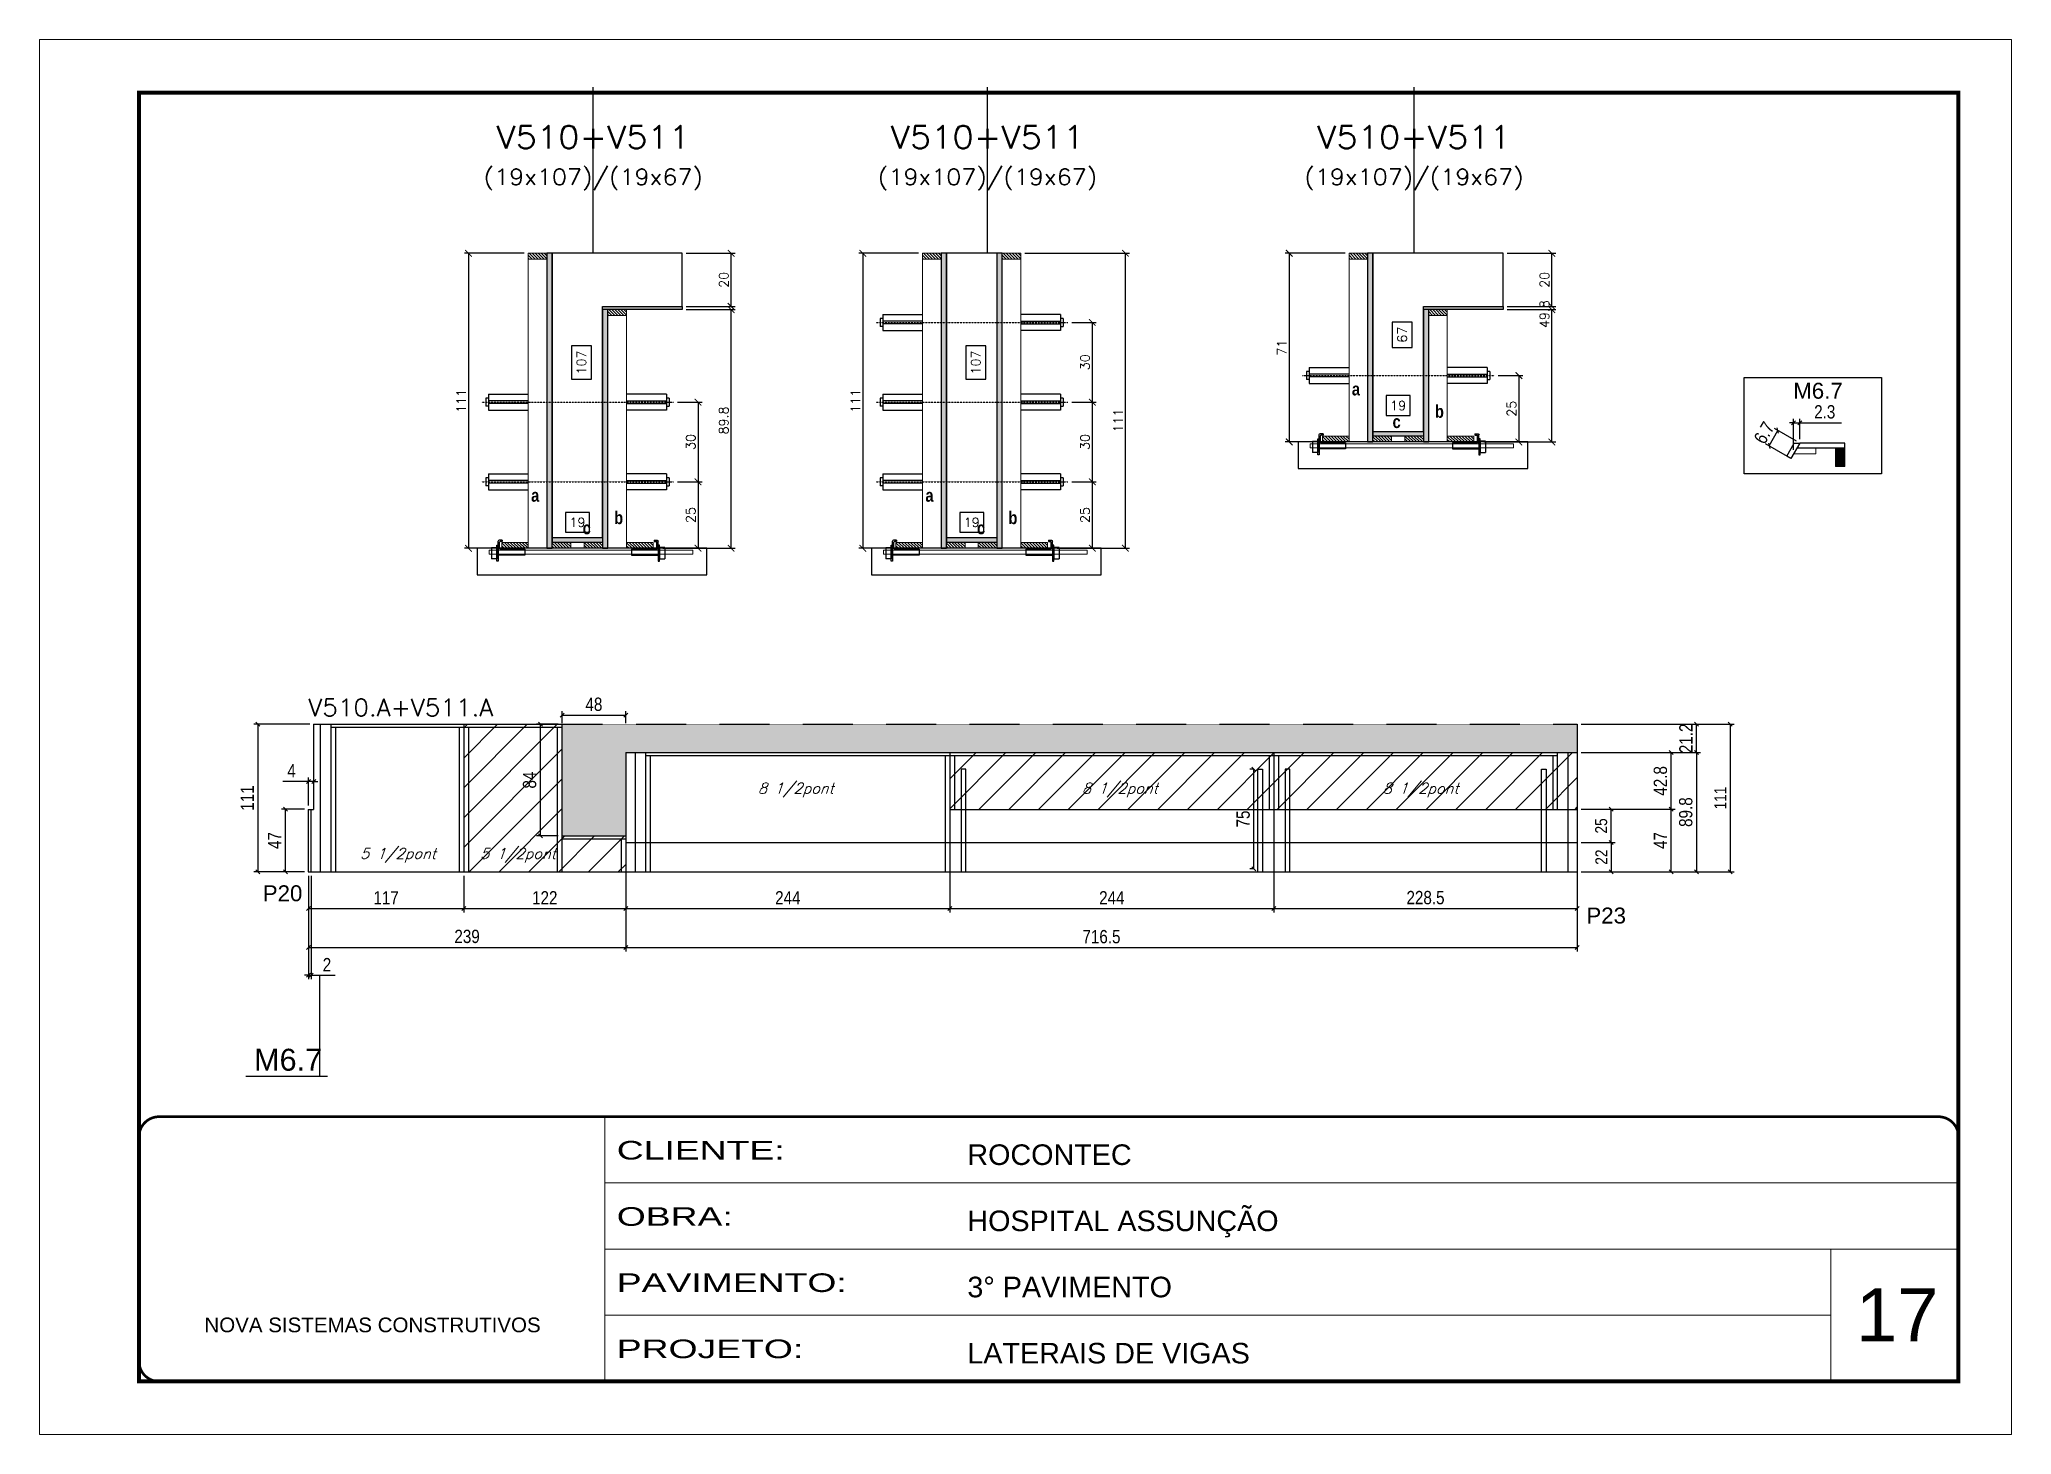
# Model space of a CAD drawing. Extents: x -21493 to -15213, y -12134 to 11887.
# Drawn here: x -21493 to -20008, y 6243 to 7293 of the extents above; entities that cross this region are included whole.
import ezdxf
from ezdxf.enums import TextEntityAlignment as Align

# ---------------------------------------------------------------- set-up
doc = ezdxf.new("R2010")
doc.units = 0
for name, pattern in [('CONTINUO', [0]), ('DASHED', [0.75, 0.5, -0.25]), ('HIDDEN', [0.375, 0.25, -0.125])]:
    doc.linetypes.add(name, pattern=pattern)
for name, color, linetype in [('5', 5, 'Continuous'), ('barrote', 251, 'Continuous'), ('COTA', 241, 'Continuous'), ('Cota Seção (2x)', 4, 'Continuous'), ('detalhes', 4, 'Continuous'), ('NOMENCLATURA', 7, 'Continuous'), ('Painéis', 200, 'Continuous'), ('presilha', 1, 'Continuous'), ('Reaproveitamento', 251, 'Continuous'), ('SARR_2.2x7', 40, 'Continuous'), ('SARR_3.5x7', 81, 'Continuous'), ('TENSOR', 3, 'Continuous'), ('texto', 7, 'Continuous'), ('Texto de Titulo', 7, 'Continuous'), ('Texto Qtd Sarr', 242, 'Continuous')]:
    doc.layers.add(name, color=color, linetype=linetype)
for name, color, linetype, lineweight in [('CARIMBO', 255, 'Continuous', 9), ('CONCRETO', 251, 'Continuous', 25), ('Folhas', 255, 'Continuous', 9), ('Hachura', 251, 'Continuous', 9), ('Madeira', 126, 'Continuous', 18), ('Sarr 2.2x7', 40, 'Continuous', 9), ('SARRAFO DE PRESSAO', 251, 'DASHED', 9), ('SCO-___-LAJ', 2, 'Continuous', 0), ('Texto Seção', 7, 'Continuous', 15)]:
    doc.layers.add(name, color=color, linetype=linetype, lineweight=lineweight)
doc.styles.add('ARIAL', font='arial.ttf')
doc.styles.add('COTA TECNICA', font='techl___.ttf', dxfattribs={"height": 10})
doc.styles.add('COTA TECNICA-50', font='techl___.ttf', dxfattribs={"height": 9})
doc.styles.add('REGUA-120', font='ROMANS.shx', dxfattribs={"height": 15})
doc.styles.add('Romans', font='romans.shx')
doc.styles.get("Standard").update_dxf_attribs({"font": 'arial.ttf'})
doc.styles.add('TECNICA', font='techb___.ttf', dxfattribs={"height": 10})
doc.styles.add('Tecnologia', font='')
doc.styles.get('Tecnologia').set_extended_font_data('Forgotten Futurist')
doc.dimstyles.new('COTA PAINEL-50', dxfattribs={"dimtxt": 9, "dimasz": 3, "dimexe": 3, "dimexo": 3, "dimgap": 3, "dimtad": 1, "dimdec": 1, "dimzin": 12, "dimdsep": 46, "dimtxsty": 'COTA TECNICA-50', "dimblk1": 'OBLIQUE', "dimblk2": 'OBLIQUE', "dimsah": 1, "dimcen": 0.9, "dimclrd": 4, "dimclre": 4, "dimclrt": 240, "dimadec": 1, "dimazin": 3, "dimtfac": 1, "dimtdec": 1, "dimtmove": 0, "dimatfit": 3, "dimfxl": 1, "dimtolj": 1, "dimtzin": 12, "dimarcsym": 0})
doc.dimstyles.new('Cota Seção (2x)', dxfattribs={"dimtxt": 7, "dimasz": 5, "dimexe": 3, "dimexo": 3, "dimgap": 2, "dimtad": 3, "dimdec": 1, "dimlfac": 0.5, "dimzin": 12, "dimdsep": 46, "dimtxsty": 'Romans', "dimblk": 'ARCHTICK', "dimcen": 0, "dimclrd": 4, "dimclre": 4, "dimclrt": 1, "dimadec": 1, "dimazin": 3, "dimtfac": 1, "dimtdec": 1, "dimtmove": 0, "dimatfit": 3, "dimldrblk": 'OBLIQUE', "dimfxl": 1, "dimtolj": 1, "dimtzin": 12, "dimarcsym": 0})
doc.dimstyles.new('Cota Seção interna', dxfattribs={"dimtxt": 7, "dimasz": 6, "dimexe": 0.18, "dimexo": 2, "dimgap": -4, "dimtad": 3, "dimdec": 1, "dimlfac": 0.5, "dimzin": 12, "dimdsep": 46, "dimtxsty": 'Romans', "dimblk": 'ARCHTICK', "dimcen": 0.09, "dimse1": 1, "dimse2": 1, "dimsd1": 1, "dimsd2": 1, "dimclrd": 180, "dimclre": 5, "dimclrt": 1, "dimadec": 0, "dimazin": 3, "dimtfac": 1, "dimtdec": 1, "dimtofl": 0, "dimtmove": 0, "dimatfit": 3, "dimldrblk": 'ARCHTICK', "dimfxl": 1, "dimtolj": 1, "dimtzin": 0, "dimarcsym": 0})
doc.dimstyles.new('PAINEL', dxfattribs={"dimtxt": 10, "dimasz": 3, "dimexe": 3, "dimexo": 3, "dimgap": 3, "dimtad": 1, "dimdec": 1, "dimzin": 12, "dimdsep": 46, "dimtxsty": 'COTA TECNICA', "dimblk1": 'OBLIQUE', "dimblk2": 'OBLIQUE', "dimsah": 1, "dimcen": 0.9, "dimclrd": 4, "dimclre": 4, "dimclrt": 240, "dimadec": 1, "dimazin": 3, "dimtfac": 1, "dimtdec": 1, "dimtmove": 0, "dimatfit": 3, "dimfxl": 1, "dimtolj": 1, "dimtzin": 12, "dimarcsym": 0})
pattern_1 = [(45, (-160229.198, -26044.267), (-11.2253202, 11.2253202), [])]

msp = doc.modelspace()

# ---------------------------------------------------------------- texts
at = {"layer": '5', "color": 7, "linetype": 'Continuous'}
msp.add_text('M6.7', height=12, rotation=359.99996, dxfattribs=at).set_placement((-20172.79, 7022.54))
at = {"layer": '5', "linetype": 'Continuous'}
for s, p in [('P20', (-21325.25, 6644.32)), ('P23', (-20328.56, 6627.56))]:
    msp.add_text(s, height=12, rotation=0.00004, dxfattribs=at).set_placement(p)
at = {"layer": 'CARIMBO', "style": 'ARIAL'}
msp.add_text('17', height=40, dxfattribs=at).set_placement((-20125.55, 6313.08))
at = {"layer": 'detalhes', "style": 'TECNICA'}
for s, p in [('a', (-20505.13, 7025.01)), ('b', (-20442.59, 7008.17)), ('c', (-20474.52, 7000.48)), ('a', (-21123.17, 6945.01)), ('a', (-20826.27, 6945.01)), ('b', (-21060.63, 6928.17)), ('b', (-20763.73, 6928.17)), ('c', (-21084.36, 6920.48)), ('c', (-20787.46, 6920.48))]:
    msp.add_text(s, height=9.6, dxfattribs=at).set_placement(p)
at = {"layer": 'NOMENCLATURA', "linetype": 'Continuous'}
msp.add_text('M6.7', height=16.5, dxfattribs=at).set_placement((-21331.8, 6516.78))
at = {"layer": 'texto', "color": 2, "char_height": 8, "attachment_point": 5, "style": 'Romans'}
for s, insert in [('{\\Q19;\\C256;8 1/2pont}', (-20923.84, 6728.04)), ('{\\Q19;\\C256;8 1/2pont}', (-20679.84, 6728.04)), ('{\\Q19;\\C256;8 1/2pont}', (-20453.39, 6728)), ('{\\Q19;\\C256;5 1/2pont}', (-21223.39, 6678.93)), ('{\\Q19;\\C256;5 1/2pont}', (-21133.08, 6678.93))]:
    msp.add_mtext(s, dxfattribs=dict(at, insert=insert))
at = {"layer": 'Texto Seção', "style": 'REGUA-120', "width": 1.05}
msp.add_text('V510.A+V511.A', height=13, dxfattribs=at).set_placement((-21290.95, 6783.65))

# ---------------------------------------------------------------- blocks, each defined once
blk = doc.blocks.new('titulo1')
at = {"layer": 'Defpoints', "color": 252, "linetype": 'HIDDEN', "ltscale": 2}
blk.add_line((0, 0), (0, 125), dxfattribs=at)
at = {"layer": 'Defpoints', "style": 'Romans', "oblique": 15}
blk.add_attdef('FOLHA', text='', height=10, dxfattribs=at).set_placement((0, 15.6), align=Align.MIDDLE_CENTER)
at = {"layer": 'Texto Qtd Sarr', "color": 3, "style": 'Romans', "oblique": 15}
for tag, height, p in [('TITULO', 17, (0, 71.4)), ('SEÇÃO', 12, (0, 41.5))]:
    blk.add_attdef(tag, text='', height=height, dxfattribs=at).set_placement(p, align=Align.MIDDLE_CENTER)
blk = doc.blocks.new('_ArchTick')
at = {"color": 0, "linetype": 'ByBlock', "const_width": 0.15}
blk.add_lwpolyline([(-0.5, -0.5), (0.5, 0.5)], dxfattribs=at)
blk = doc.blocks.new('*D504')
at = {"layer": 'COTA', "color": 4, "lineweight": -2, "transparency": 16777216}
for p, q in [((-21006.3, 7089.6), (-20969.6, 7089.6)), ((-20972.6, 6910), (-20972.6, 7089.6)), ((-21023.9, 6910), (-20969.6, 6910))]:
    blk.add_line(p, q, dxfattribs=at)
at = {"layer": 'Defpoints', "color": 0, "transparency": 16777216}
for p in [(-21009.3, 7089.6), (-20972.6, 7089.6), (-21026.9, 6910)]:
    blk.add_point(p, dxfattribs=at)
at = {"layer": 'COTA', "color": 4, "lineweight": -2, "transparency": 16777216, "xscale": 5, "yscale": 5, "zscale": 5}
for p, rotation in [((-20972.6, 7089.6), 90), ((-20972.6, 6910), 270)]:
    blk.add_blockref('_ArchTick', p, dxfattribs=dict(at, rotation=rotation))
at = {"layer": 'COTA', "color": 1, "transparency": 16777216, "insert": (-20978.1, 7006.2), "char_height": 7, "attachment_point": 5, "rotation": 90, "style": 'Romans'}
blk.add_mtext('\\A1;89.8', dxfattribs=at)
blk = doc.blocks.new('_Oblique')
at = {"color": 0, "linetype": 'ByBlock', "lineweight": -2}
blk.add_line((-0.5, -0.5), (0.5, 0.5), dxfattribs=at)
blk = doc.blocks.new('*D505')
at = {"layer": 'COTA', "color": 4, "lineweight": -2, "transparency": 16777216}
for p, q in [((-21006.3, 7132), (-20969.6, 7132)), ((-20972.6, 7092), (-20972.6, 7132)), ((-21006.3, 7092), (-20969.6, 7092))]:
    blk.add_line(p, q, dxfattribs=at)
at = {"layer": 'Defpoints', "color": 0, "transparency": 16777216}
for p in [(-21009.3, 7132), (-20972.6, 7132), (-21009.3, 7092)]:
    blk.add_point(p, dxfattribs=at)
at = {"layer": 'COTA', "color": 4, "lineweight": -2, "transparency": 16777216, "xscale": 5, "yscale": 5, "zscale": 5}
for p, rotation in [((-20972.6, 7132), 90), ((-20972.6, 7092), 270)]:
    blk.add_blockref('_ArchTick', p, dxfattribs=dict(at, rotation=rotation))
at = {"layer": 'COTA', "color": 1, "transparency": 16777216, "insert": (-20978.1, 7112), "char_height": 7, "attachment_point": 5, "rotation": 90, "style": 'Romans'}
blk.add_mtext('\\A1;20', dxfattribs=at)
blk = doc.blocks.new('*D506')
at = {"layer": 'Cota Seção (2x)', "color": 180, "lineweight": -2, "transparency": 16777216}
for p, q in [((-21077.8, 7062.3), (-21092.8, 7062.3)), ((-21092.8, 7062.3), (-21092.8, 7037.3)), ((-21077.8, 7037.3), (-21077.8, 7062.3)), ((-21092.8, 7037.3), (-21077.8, 7037.3))]:
    blk.add_line(p, q, dxfattribs=at)
at = {"layer": 'Defpoints', "color": 0, "transparency": 16777216}
for p in [(-21073.8, 7132), (-21069.3, 7132), (-21069.3, 6918)]:
    blk.add_point(p, dxfattribs=at)
at = {"layer": 'Cota Seção (2x)', "color": 1, "transparency": 16777216, "insert": (-21085.3, 7049.8), "char_height": 7, "attachment_point": 5, "rotation": 90, "style": 'Romans'}
blk.add_mtext('\\A1;107', dxfattribs=at)
blk = doc.blocks.new('PRESILHA METÁLICA 1')
at = {"layer": 'presilha'}
for p, q in [((0, 13), (6, 13)), ((0, 13), (0, 0)), ((6, 0), (0, 0)), ((6, 15.5), (7.5, 15.5)), ((6, -2.5), (6, 15.5)), ((6, 13), (6, 0)), ((7.5, 10.6), (7.5, 19.9)), ((7.5, 15.5), (7.5, -2.5)), ((37.5, 4.1), (7.5, 4.1)), ((12, 21), (8.6, 21)), ((9, 11.6), (9, 18.9)), ((12, 19.5), (9.6, 19.5)), ((37.5, 11), (9.6, 11)), ((12, 21), (12, 19.5)), ((37.5, 11), (37.5, 4.1)), ((7.5, -2.5), (6, -2.5))]:
    blk.add_line(p, q, dxfattribs=at)
for centre, radius, start, end in [((8.6, 19.9), 1.14, 90, 180), ((9.6, 18.9), 0.57, 90, 180), ((9.6, 11.6), 0.57, 180, 270)]:
    blk.add_arc(centre, radius, start, end, dxfattribs=at)
blk = doc.blocks.new('*D499')
at = {"layer": 'Cota Seção (2x)', "color": 180, "lineweight": -2, "transparency": 16777216}
for p, q in [((-21079.3, 6937), (-21097.3, 6937)), ((-21097.3, 6937), (-21097.3, 6922)), ((-21079.3, 6922), (-21079.3, 6937)), ((-21097.3, 6922), (-21079.3, 6922))]:
    blk.add_line(p, q, dxfattribs=at)
at = {"layer": 'Defpoints', "color": 0, "transparency": 16777216}
for p in [(-21107.3, 6910), (-21069.3, 6918), (-21069.3, 6910)]:
    blk.add_point(p, dxfattribs=at)
at = {"layer": 'Cota Seção (2x)', "color": 1, "transparency": 16777216, "insert": (-21088.3, 6929.5), "char_height": 7, "attachment_point": 5, "style": 'Romans'}
blk.add_mtext('\\A1;19', dxfattribs=at)
blk = doc.blocks.new('*D1100')
at = {"layer": 'COTA', "color": 4, "lineweight": -2, "transparency": 16777216}
for p, q in [((-21128.3, 7132), (-21173.3, 7132)), ((-21170.3, 7132), (-21170.3, 6910)), ((-21128.3, 6910), (-21173.3, 6910))]:
    blk.add_line(p, q, dxfattribs=at)
at = {"layer": 'Defpoints', "color": 0, "transparency": 16777216}
for p in [(-21125.3, 7132), (-21170.3, 6910), (-21125.3, 6910)]:
    blk.add_point(p, dxfattribs=at)
at = {"layer": 'COTA', "color": 4, "lineweight": -2, "transparency": 16777216, "xscale": 5, "yscale": 5, "zscale": 5}
for p, rotation in [((-21170.3, 7132), 90), ((-21170.3, 6910), 270)]:
    blk.add_blockref('_ArchTick', p, dxfattribs=dict(at, rotation=rotation))
at = {"layer": 'COTA', "color": 1, "transparency": 16777216, "insert": (-21175.8, 7021), "char_height": 7, "attachment_point": 5, "rotation": 90, "style": 'Romans'}
blk.add_mtext('\\A1;111', dxfattribs=at)
blk = doc.blocks.new('*D1101')
at = {"layer": 'COTA', "color": 4, "lineweight": -2, "transparency": 16777216}
for p, q in [((-21013, 6960), (-20994.5, 6960)), ((-20997.5, 6960), (-20997.5, 6910)), ((-21013, 6910), (-20994.5, 6910))]:
    blk.add_line(p, q, dxfattribs=at)
at = {"layer": 'Defpoints', "color": 0, "transparency": 16777216}
for p in [(-21016, 6960), (-21016, 6910), (-20997.5, 6910)]:
    blk.add_point(p, dxfattribs=at)
at = {"layer": 'COTA', "color": 4, "lineweight": -2, "transparency": 16777216, "xscale": 5, "yscale": 5, "zscale": 5}
for p, rotation in [((-20997.5, 6960), 90), ((-20997.5, 6910), 270)]:
    blk.add_blockref('_ArchTick', p, dxfattribs=dict(at, rotation=rotation))
at = {"layer": 'COTA', "color": 1, "transparency": 16777216, "insert": (-21003, 6935), "char_height": 7, "attachment_point": 5, "rotation": 90, "style": 'Romans'}
blk.add_mtext('\\A1;25', dxfattribs=at)
blk = doc.blocks.new('*D1102')
at = {"layer": 'COTA', "color": 4, "lineweight": -2, "transparency": 16777216}
for p, q in [((-21013, 7020), (-20994.5, 7020)), ((-20997.5, 7020), (-20997.5, 6960)), ((-21013, 6960), (-20994.5, 6960))]:
    blk.add_line(p, q, dxfattribs=at)
at = {"layer": 'Defpoints', "color": 0, "transparency": 16777216}
for p in [(-21016, 7020), (-21016, 6960), (-20997.5, 6960)]:
    blk.add_point(p, dxfattribs=at)
at = {"layer": 'COTA', "color": 4, "lineweight": -2, "transparency": 16777216, "xscale": 5, "yscale": 5, "zscale": 5}
for p, rotation in [((-20997.5, 7020), 90), ((-20997.5, 6960), 270)]:
    blk.add_blockref('_ArchTick', p, dxfattribs=dict(at, rotation=rotation))
at = {"layer": 'COTA', "color": 1, "transparency": 16777216, "insert": (-21003, 6990), "char_height": 7, "attachment_point": 5, "rotation": 90, "style": 'Romans'}
blk.add_mtext('\\A1;30', dxfattribs=at)
blk = doc.blocks.new('*D507')
at = {"layer": 'COTA', "color": 4, "lineweight": -2, "transparency": 16777216}
for p, q in [((-20751.4, 7132), (-20672.7, 7132)), ((-20675.7, 6910), (-20675.7, 7132)), ((-20727, 6910), (-20672.7, 6910))]:
    blk.add_line(p, q, dxfattribs=at)
at = {"layer": 'Defpoints', "color": 0, "transparency": 16777216}
for p in [(-20754.4, 7132), (-20675.7, 7132), (-20730, 6910)]:
    blk.add_point(p, dxfattribs=at)
at = {"layer": 'COTA', "color": 4, "lineweight": -2, "transparency": 16777216, "xscale": 5, "yscale": 5, "zscale": 5}
for p, rotation in [((-20675.7, 7132), 90), ((-20675.7, 6910), 270)]:
    blk.add_blockref('_ArchTick', p, dxfattribs=dict(at, rotation=rotation))
at = {"layer": 'COTA', "color": 1, "transparency": 16777216, "insert": (-20681.2, 7006.2), "char_height": 7, "attachment_point": 5, "rotation": 90, "style": 'Romans'}
blk.add_mtext('\\A1;111', dxfattribs=at)
blk = doc.blocks.new('*D508')
at = {"layer": 'Cota Seção (2x)', "color": 180, "lineweight": -2, "transparency": 16777216}
for p, q in [((-20780.9, 7062.3), (-20795.9, 7062.3)), ((-20795.9, 7062.3), (-20795.9, 7037.3)), ((-20780.9, 7037.3), (-20780.9, 7062.3)), ((-20795.9, 7037.3), (-20780.9, 7037.3))]:
    blk.add_line(p, q, dxfattribs=at)
at = {"layer": 'Defpoints', "color": 0, "transparency": 16777216}
for p in [(-20776.9, 7132), (-20772.4, 7132), (-20772.4, 6918)]:
    blk.add_point(p, dxfattribs=at)
at = {"layer": 'Cota Seção (2x)', "color": 1, "transparency": 16777216, "insert": (-20788.4, 7049.8), "char_height": 7, "attachment_point": 5, "rotation": 90, "style": 'Romans'}
blk.add_mtext('\\A1;107', dxfattribs=at)
blk = doc.blocks.new('*D509')
at = {"layer": 'Cota Seção (2x)', "color": 180, "lineweight": -2, "transparency": 16777216}
for p, q in [((-20782.4, 6937), (-20800.4, 6937)), ((-20800.4, 6937), (-20800.4, 6922)), ((-20782.4, 6922), (-20782.4, 6937)), ((-20800.4, 6922), (-20782.4, 6922))]:
    blk.add_line(p, q, dxfattribs=at)
at = {"layer": 'Defpoints', "color": 0, "transparency": 16777216}
for p in [(-20810.4, 6910), (-20772.4, 6918), (-20772.4, 6910)]:
    blk.add_point(p, dxfattribs=at)
at = {"layer": 'Cota Seção (2x)', "color": 1, "transparency": 16777216, "insert": (-20791.4, 6929.5), "char_height": 7, "attachment_point": 5, "style": 'Romans'}
blk.add_mtext('\\A1;19', dxfattribs=at)
blk = doc.blocks.new('*D1123')
at = {"layer": 'COTA', "color": 4, "lineweight": -2, "transparency": 16777216}
for p, q in [((-20831.4, 7132), (-20876.4, 7132)), ((-20873.4, 7132), (-20873.4, 6910)), ((-20831.4, 6910), (-20876.4, 6910))]:
    blk.add_line(p, q, dxfattribs=at)
at = {"layer": 'Defpoints', "color": 0, "transparency": 16777216}
for p in [(-20828.4, 7132), (-20873.4, 6910), (-20828.4, 6910)]:
    blk.add_point(p, dxfattribs=at)
at = {"layer": 'COTA', "color": 4, "lineweight": -2, "transparency": 16777216, "xscale": 5, "yscale": 5, "zscale": 5}
for p, rotation in [((-20873.4, 7132), 90), ((-20873.4, 6910), 270)]:
    blk.add_blockref('_ArchTick', p, dxfattribs=dict(at, rotation=rotation))
at = {"layer": 'COTA', "color": 1, "transparency": 16777216, "insert": (-20878.9, 7021), "char_height": 7, "attachment_point": 5, "rotation": 90, "style": 'Romans'}
blk.add_mtext('\\A1;111', dxfattribs=at)
blk = doc.blocks.new('*D1124')
at = {"layer": 'COTA', "color": 4, "lineweight": -2, "transparency": 16777216}
for p, q in [((-20716.1, 6960), (-20697.6, 6960)), ((-20700.6, 6960), (-20700.6, 6910)), ((-20716.1, 6910), (-20697.6, 6910))]:
    blk.add_line(p, q, dxfattribs=at)
at = {"layer": 'Defpoints', "color": 0, "transparency": 16777216}
for p in [(-20719.1, 6960), (-20719.1, 6910), (-20700.6, 6910)]:
    blk.add_point(p, dxfattribs=at)
at = {"layer": 'COTA', "color": 4, "lineweight": -2, "transparency": 16777216, "xscale": 5, "yscale": 5, "zscale": 5}
for p, rotation in [((-20700.6, 6960), 90), ((-20700.6, 6910), 270)]:
    blk.add_blockref('_ArchTick', p, dxfattribs=dict(at, rotation=rotation))
at = {"layer": 'COTA', "color": 1, "transparency": 16777216, "insert": (-20706.1, 6935), "char_height": 7, "attachment_point": 5, "rotation": 90, "style": 'Romans'}
blk.add_mtext('\\A1;25', dxfattribs=at)
blk = doc.blocks.new('*D1125')
at = {"layer": 'COTA', "color": 4, "lineweight": -2, "transparency": 16777216}
for p, q in [((-20716.1, 7020), (-20697.6, 7020)), ((-20700.6, 7020), (-20700.6, 6960)), ((-20716.1, 6960), (-20697.6, 6960))]:
    blk.add_line(p, q, dxfattribs=at)
at = {"layer": 'Defpoints', "color": 0, "transparency": 16777216}
for p in [(-20719.1, 7020), (-20719.1, 6960), (-20700.6, 6960)]:
    blk.add_point(p, dxfattribs=at)
at = {"layer": 'COTA', "color": 4, "lineweight": -2, "transparency": 16777216, "xscale": 5, "yscale": 5, "zscale": 5}
for p, rotation in [((-20700.6, 7020), 90), ((-20700.6, 6960), 270)]:
    blk.add_blockref('_ArchTick', p, dxfattribs=dict(at, rotation=rotation))
at = {"layer": 'COTA', "color": 1, "transparency": 16777216, "insert": (-20706.1, 6990), "char_height": 7, "attachment_point": 5, "rotation": 90, "style": 'Romans'}
blk.add_mtext('\\A1;30', dxfattribs=at)
blk = doc.blocks.new('*D1126')
at = {"layer": 'COTA', "color": 4, "lineweight": -2, "transparency": 16777216}
for p, q in [((-20716.1, 7080), (-20697.6, 7080)), ((-20700.6, 7080), (-20700.6, 7020)), ((-20716.1, 7020), (-20697.6, 7020))]:
    blk.add_line(p, q, dxfattribs=at)
at = {"layer": 'Defpoints', "color": 0, "transparency": 16777216}
for p in [(-20719.1, 7080), (-20719.1, 7020), (-20700.6, 7020)]:
    blk.add_point(p, dxfattribs=at)
at = {"layer": 'COTA', "color": 4, "lineweight": -2, "transparency": 16777216, "xscale": 5, "yscale": 5, "zscale": 5}
for p, rotation in [((-20700.6, 7080), 90), ((-20700.6, 7020), 270)]:
    blk.add_blockref('_ArchTick', p, dxfattribs=dict(at, rotation=rotation))
at = {"layer": 'COTA', "color": 1, "transparency": 16777216, "insert": (-20706.1, 7050), "char_height": 7, "attachment_point": 5, "rotation": 90, "style": 'Romans'}
blk.add_mtext('\\A1;30', dxfattribs=at)
blk = doc.blocks.new('*D510')
at = {"layer": 'COTA', "color": 4, "lineweight": -2, "transparency": 16777216}
for p, q in [((-20388.3, 7089.6), (-20351.6, 7089.6)), ((-20354.6, 6990), (-20354.6, 7089.6)), ((-20405.9, 6990), (-20351.6, 6990))]:
    blk.add_line(p, q, dxfattribs=at)
at = {"layer": 'Defpoints', "color": 0, "transparency": 16777216}
for p in [(-20391.3, 7089.6), (-20354.6, 7089.6), (-20408.9, 6990)]:
    blk.add_point(p, dxfattribs=at)
at = {"layer": 'COTA', "color": 4, "lineweight": -2, "transparency": 16777216, "xscale": 5, "yscale": 5, "zscale": 5}
for p, rotation in [((-20354.6, 7089.6), 90), ((-20354.6, 6990), 270)]:
    blk.add_blockref('_ArchTick', p, dxfattribs=dict(at, rotation=rotation))
at = {"layer": 'COTA', "color": 1, "transparency": 16777216, "insert": (-20360.1, 7086.2), "char_height": 7, "attachment_point": 5, "rotation": 90, "style": 'Romans'}
blk.add_mtext('\\A1;49.8', dxfattribs=at)
blk = doc.blocks.new('*D511')
at = {"layer": 'COTA', "color": 4, "lineweight": -2, "transparency": 16777216}
for p, q in [((-20388.3, 7132), (-20351.6, 7132)), ((-20354.6, 7092), (-20354.6, 7132)), ((-20388.3, 7092), (-20351.6, 7092))]:
    blk.add_line(p, q, dxfattribs=at)
at = {"layer": 'Defpoints', "color": 0, "transparency": 16777216}
for p in [(-20391.3, 7132), (-20354.6, 7132), (-20391.3, 7092)]:
    blk.add_point(p, dxfattribs=at)
at = {"layer": 'COTA', "color": 4, "lineweight": -2, "transparency": 16777216, "xscale": 5, "yscale": 5, "zscale": 5}
for p, rotation in [((-20354.6, 7132), 90), ((-20354.6, 7092), 270)]:
    blk.add_blockref('_ArchTick', p, dxfattribs=dict(at, rotation=rotation))
at = {"layer": 'COTA', "color": 1, "transparency": 16777216, "insert": (-20360.1, 7112), "char_height": 7, "attachment_point": 5, "rotation": 90, "style": 'Romans'}
blk.add_mtext('\\A1;20', dxfattribs=at)
blk = doc.blocks.new('*D512')
at = {"layer": 'Cota Seção (2x)', "color": 180, "lineweight": -2, "transparency": 16777216}
for p, q in [((-20459.8, 7080.2), (-20474.8, 7080.2)), ((-20474.8, 7080.2), (-20474.8, 7061.2)), ((-20459.8, 7061.2), (-20459.8, 7080.2)), ((-20474.8, 7061.2), (-20459.8, 7061.2))]:
    blk.add_line(p, q, dxfattribs=at)
at = {"layer": 'Defpoints', "color": 0, "transparency": 16777216}
for p in [(-20455.8, 7132), (-20451.3, 7132), (-20451.3, 6998)]:
    blk.add_point(p, dxfattribs=at)
at = {"layer": 'Cota Seção (2x)', "color": 1, "transparency": 16777216, "insert": (-20467.3, 7070.7), "char_height": 7, "attachment_point": 5, "rotation": 90, "style": 'Romans'}
blk.add_mtext('\\A1;67', dxfattribs=at)
blk = doc.blocks.new('*D513')
at = {"layer": 'Cota Seção (2x)', "color": 180, "lineweight": -2, "transparency": 16777216}
for p, q in [((-20461.3, 7024.9), (-20479.3, 7024.9)), ((-20479.3, 7024.9), (-20479.3, 7009.9)), ((-20461.3, 7009.9), (-20461.3, 7024.9)), ((-20479.3, 7009.9), (-20461.3, 7009.9))]:
    blk.add_line(p, q, dxfattribs=at)
at = {"layer": 'Defpoints', "color": 0, "transparency": 16777216}
for p in [(-20451.3, 7005.9), (-20489.3, 6990), (-20451.3, 6990)]:
    blk.add_point(p, dxfattribs=at)
at = {"layer": 'Cota Seção (2x)', "color": 1, "transparency": 16777216, "insert": (-20470.3, 7017.4), "char_height": 7, "attachment_point": 5, "style": 'Romans'}
blk.add_mtext('\\A1;19', dxfattribs=at)
blk = doc.blocks.new('*D1127')
at = {"layer": 'COTA', "color": 4, "lineweight": -2, "transparency": 16777216}
for p, q in [((-20510.3, 7132), (-20555.3, 7132)), ((-20552.3, 7132), (-20552.3, 6990)), ((-20510.3, 6990), (-20555.3, 6990))]:
    blk.add_line(p, q, dxfattribs=at)
at = {"layer": 'Defpoints', "color": 0, "transparency": 16777216}
for p in [(-20507.3, 7132), (-20552.3, 6990), (-20507.3, 6990)]:
    blk.add_point(p, dxfattribs=at)
at = {"layer": 'COTA', "color": 4, "lineweight": -2, "transparency": 16777216, "xscale": 5, "yscale": 5, "zscale": 5}
for p, rotation in [((-20552.3, 7132), 90), ((-20552.3, 6990), 270)]:
    blk.add_blockref('_ArchTick', p, dxfattribs=dict(at, rotation=rotation))
at = {"layer": 'COTA', "color": 1, "transparency": 16777216, "insert": (-20557.8, 7061), "char_height": 7, "attachment_point": 5, "rotation": 90, "style": 'Romans'}
blk.add_mtext('\\A1;71', dxfattribs=at)
blk = doc.blocks.new('*D1128')
at = {"layer": 'COTA', "color": 4, "lineweight": -2, "transparency": 16777216}
for p, q in [((-20395, 7040), (-20376.4, 7040)), ((-20379.4, 7040), (-20379.4, 6990)), ((-20395, 6990), (-20376.4, 6990))]:
    blk.add_line(p, q, dxfattribs=at)
at = {"layer": 'Defpoints', "color": 0, "transparency": 16777216}
for p in [(-20398, 7040), (-20398, 6990), (-20379.4, 6990)]:
    blk.add_point(p, dxfattribs=at)
at = {"layer": 'COTA', "color": 4, "lineweight": -2, "transparency": 16777216, "xscale": 5, "yscale": 5, "zscale": 5}
for p, rotation in [((-20379.4, 7040), 90), ((-20379.4, 6990), 270)]:
    blk.add_blockref('_ArchTick', p, dxfattribs=dict(at, rotation=rotation))
at = {"layer": 'COTA', "color": 1, "transparency": 16777216, "insert": (-20384.9, 7015), "char_height": 7, "attachment_point": 5, "rotation": 90, "style": 'Romans'}
blk.add_mtext('\\A1;25', dxfattribs=at)
blk = doc.blocks.new('*D514')
at = {"layer": 'COTA', "color": 4, "linetype": 'ByBlock', "lineweight": -2, "transparency": 16777216}
for p, q in [((-21051.9, 6666.2), (-21051.9, 6635.9)), ((-20807.9, 6666.2), (-20807.9, 6635.9)), ((-21051.9, 6638.9), (-20807.9, 6638.9))]:
    blk.add_line(p, q, dxfattribs=at)
at = {"layer": 'Defpoints', "color": 0, "linetype": 'ByBlock', "transparency": 16777216}
for p in [(-21051.9, 6669.2), (-20807.9, 6669.2), (-20807.9, 6638.9)]:
    blk.add_point(p, dxfattribs=at)
at = {"layer": 'COTA', "color": 4, "linetype": 'ByBlock', "lineweight": -2, "transparency": 16777216, "xscale": 3, "yscale": 3, "zscale": 3, "rotation": 180}
blk.add_blockref('_Oblique', (-21051.9, 6638.9), dxfattribs=at)
at = {"layer": 'COTA', "color": 4, "linetype": 'ByBlock', "lineweight": -2, "transparency": 16777216, "xscale": 3, "yscale": 3, "zscale": 3}
blk.add_blockref('_Oblique', (-20807.9, 6638.9), dxfattribs=at)
at = {"layer": 'COTA', "color": 240, "linetype": 'ByBlock', "transparency": 16777216, "insert": (-20929.9, 6646.9), "char_height": 10, "attachment_point": 5, "style": 'COTA TECNICA'}
blk.add_mtext('\\A1;244', dxfattribs=at)
blk = doc.blocks.new('*D515')
at = {"layer": 'COTA', "color": 4, "linetype": 'ByBlock', "lineweight": -2, "transparency": 16777216}
for p, q in [((-20807.9, 6666.2), (-20807.9, 6635.9)), ((-20563.9, 6666.2), (-20563.9, 6635.9)), ((-20807.9, 6638.9), (-20563.9, 6638.9))]:
    blk.add_line(p, q, dxfattribs=at)
at = {"layer": 'Defpoints', "color": 0, "linetype": 'ByBlock', "transparency": 16777216}
for p in [(-20807.9, 6669.2), (-20563.9, 6669.2), (-20563.9, 6638.9)]:
    blk.add_point(p, dxfattribs=at)
at = {"layer": 'COTA', "color": 4, "linetype": 'ByBlock', "lineweight": -2, "transparency": 16777216, "xscale": 3, "yscale": 3, "zscale": 3, "rotation": 180}
blk.add_blockref('_Oblique', (-20807.9, 6638.9), dxfattribs=at)
at = {"layer": 'COTA', "color": 4, "linetype": 'ByBlock', "lineweight": -2, "transparency": 16777216, "xscale": 3, "yscale": 3, "zscale": 3}
blk.add_blockref('_Oblique', (-20563.9, 6638.9), dxfattribs=at)
at = {"layer": 'COTA', "color": 240, "linetype": 'ByBlock', "transparency": 16777216, "insert": (-20685.9, 6646.9), "char_height": 10, "attachment_point": 5, "style": 'COTA TECNICA'}
blk.add_mtext('\\A1;244', dxfattribs=at)
blk = doc.blocks.new('*D1129')
at = {"layer": 'COTA', "color": 4, "linetype": 'ByBlock', "lineweight": -2, "transparency": 16777216}
for p, q in [((-20332.4, 6756.3), (-20242.6, 6756.3)), ((-20245.6, 6756.3), (-20245.6, 6666.5)), ((-20332.4, 6666.5), (-20242.6, 6666.5))]:
    blk.add_line(p, q, dxfattribs=at)
at = {"layer": 'Defpoints', "color": 0, "linetype": 'ByBlock', "transparency": 16777216}
for p in [(-20335.4, 6756.3), (-20335.4, 6666.5), (-20245.6, 6666.5)]:
    blk.add_point(p, dxfattribs=at)
at = {"layer": 'COTA', "color": 4, "linetype": 'ByBlock', "lineweight": -2, "transparency": 16777216, "xscale": 3, "yscale": 3, "zscale": 3}
for p, rotation in [((-20245.6, 6756.3), 90), ((-20245.6, 6666.5), 270)]:
    blk.add_blockref('_Oblique', p, dxfattribs=dict(at, rotation=rotation))
at = {"layer": 'COTA', "color": 240, "linetype": 'ByBlock', "transparency": 16777216, "insert": (-20253.7, 6711.4), "char_height": 10, "attachment_point": 5, "rotation": 90, "style": 'COTA TECNICA'}
blk.add_mtext('\\A1;89.8', dxfattribs=at)
blk = doc.blocks.new('*D1130')
at = {"layer": 'COTA', "color": 4, "linetype": 'ByBlock', "lineweight": -2, "transparency": 16777216}
for p, q in [((-20332.4, 6777.5), (-20242.6, 6777.5)), ((-20245.6, 6756.3), (-20245.6, 6777.5)), ((-20332.4, 6756.3), (-20242.6, 6756.3))]:
    blk.add_line(p, q, dxfattribs=at)
at = {"layer": 'Defpoints', "color": 0, "linetype": 'ByBlock', "transparency": 16777216}
for p in [(-20335.4, 6777.5), (-20245.6, 6777.5), (-20335.4, 6756.3)]:
    blk.add_point(p, dxfattribs=at)
at = {"layer": 'COTA', "color": 4, "linetype": 'ByBlock', "lineweight": -2, "transparency": 16777216, "xscale": 3, "yscale": 3, "zscale": 3}
for p, rotation in [((-20245.6, 6777.5), 90), ((-20245.6, 6756.3), 270)]:
    blk.add_blockref('_Oblique', p, dxfattribs=dict(at, rotation=rotation))
at = {"layer": 'COTA', "color": 240, "linetype": 'ByBlock', "transparency": 16777216, "insert": (-20253.6, 6766.9), "char_height": 10, "attachment_point": 5, "rotation": 90, "style": 'COTA TECNICA'}
blk.add_mtext('\\A1;21.2', dxfattribs=at)
blk = doc.blocks.new('*D516')
at = {"layer": 'COTA', "color": 4, "linetype": 'ByBlock', "lineweight": -2, "transparency": 16777216}
for p, q in [((-21051.9, 6666.2), (-21051.9, 6606.5)), ((-20335.4, 6666.2), (-20335.4, 6606.5)), ((-21051.9, 6609.5), (-20335.4, 6609.5))]:
    blk.add_line(p, q, dxfattribs=at)
at = {"layer": 'Defpoints', "color": 0, "linetype": 'ByBlock', "transparency": 16777216}
for p in [(-21051.9, 6669.2), (-20335.4, 6669.2), (-20335.4, 6609.5)]:
    blk.add_point(p, dxfattribs=at)
at = {"layer": 'COTA', "color": 4, "linetype": 'ByBlock', "lineweight": -2, "transparency": 16777216, "xscale": 3, "yscale": 3, "zscale": 3, "rotation": 180}
blk.add_blockref('_Oblique', (-21051.9, 6609.5), dxfattribs=at)
at = {"layer": 'COTA', "color": 4, "linetype": 'ByBlock', "lineweight": -2, "transparency": 16777216, "xscale": 3, "yscale": 3, "zscale": 3}
blk.add_blockref('_Oblique', (-20335.4, 6609.5), dxfattribs=at)
at = {"layer": 'COTA', "color": 240, "linetype": 'ByBlock', "transparency": 16777216, "insert": (-20693.7, 6617.6), "char_height": 10, "attachment_point": 5, "style": 'COTA TECNICA'}
blk.add_mtext('\\A1;716.5', dxfattribs=at)
blk = doc.blocks.new('*D517')
at = {"layer": 'COTA', "color": 4, "lineweight": -2, "ltscale": 25, "transparency": 16777216}
for p, q in [((-20563.9, 6666.2), (-20563.9, 6635.9)), ((-20335.4, 6666.2), (-20335.4, 6635.9)), ((-20563.9, 6638.9), (-20335.4, 6638.9))]:
    blk.add_line(p, q, dxfattribs=at)
at = {"layer": 'Defpoints', "color": 0, "ltscale": 25, "transparency": 16777216}
for p in [(-20563.9, 6669.2), (-20335.4, 6669.2), (-20335.4, 6638.9)]:
    blk.add_point(p, dxfattribs=at)
at = {"layer": 'COTA', "color": 4, "lineweight": -2, "ltscale": 25, "transparency": 16777216, "xscale": 3, "yscale": 3, "zscale": 3, "rotation": 180}
blk.add_blockref('_Oblique', (-20563.9, 6638.9), dxfattribs=at)
at = {"layer": 'COTA', "color": 4, "lineweight": -2, "ltscale": 25, "transparency": 16777216, "xscale": 3, "yscale": 3, "zscale": 3}
blk.add_blockref('_Oblique', (-20335.4, 6638.9), dxfattribs=at)
at = {"layer": 'COTA', "color": 240, "ltscale": 25, "transparency": 16777216, "insert": (-20449.7, 6647), "char_height": 10, "attachment_point": 5, "style": 'COTA TECNICA'}
blk.add_mtext('\\A1;228.5', dxfattribs=at)
blk = doc.blocks.new('*D1131')
at = {"layer": 'COTA', "color": 4, "linetype": 'ByBlock', "lineweight": -2, "transparency": 16777216}
for p, q in [((-21290.9, 6663.5), (-21290.9, 6635.9)), ((-21173.9, 6663.5), (-21173.9, 6635.9)), ((-21290.9, 6638.9), (-21173.9, 6638.9))]:
    blk.add_line(p, q, dxfattribs=at)
at = {"layer": 'Defpoints', "color": 0, "linetype": 'ByBlock', "transparency": 16777216}
for p in [(-21290.9, 6666.5), (-21173.9, 6666.5), (-21173.9, 6638.9)]:
    blk.add_point(p, dxfattribs=at)
at = {"layer": 'COTA', "color": 4, "linetype": 'ByBlock', "lineweight": -2, "transparency": 16777216, "xscale": 3, "yscale": 3, "zscale": 3, "rotation": 180}
blk.add_blockref('_Oblique', (-21290.9, 6638.9), dxfattribs=at)
at = {"layer": 'COTA', "color": 4, "linetype": 'ByBlock', "lineweight": -2, "transparency": 16777216, "xscale": 3, "yscale": 3, "zscale": 3}
blk.add_blockref('_Oblique', (-21173.9, 6638.9), dxfattribs=at)
at = {"layer": 'COTA', "color": 240, "linetype": 'ByBlock', "transparency": 16777216, "insert": (-21232.4, 6646.9), "char_height": 10, "attachment_point": 5, "style": 'COTA TECNICA'}
blk.add_mtext('\\A1;117', dxfattribs=at)
blk = doc.blocks.new('*D1132')
at = {"layer": 'COTA', "color": 4, "lineweight": -2, "ltscale": 25, "transparency": 16777216}
for p, q in [((-21289.9, 6777.5), (-21331.9, 6777.5)), ((-21328.9, 6777.5), (-21328.9, 6666.5)), ((-21293.9, 6666.5), (-21331.9, 6666.5))]:
    blk.add_line(p, q, dxfattribs=at)
at = {"layer": 'Defpoints', "color": 0, "ltscale": 25, "transparency": 16777216}
for p in [(-21286.9, 6777.5), (-21328.9, 6666.5), (-21290.9, 6666.5)]:
    blk.add_point(p, dxfattribs=at)
at = {"layer": 'COTA', "color": 4, "lineweight": -2, "ltscale": 25, "transparency": 16777216, "xscale": 3, "yscale": 3, "zscale": 3}
for p, rotation in [((-21328.9, 6777.5), 90), ((-21328.9, 6666.5), 270)]:
    blk.add_blockref('_Oblique', p, dxfattribs=dict(at, rotation=rotation))
at = {"layer": 'COTA', "color": 240, "ltscale": 25, "transparency": 16777216, "insert": (-21336.9, 6722), "char_height": 10, "attachment_point": 5, "rotation": 90, "style": 'COTA TECNICA'}
blk.add_mtext('\\A1;111', dxfattribs=at)
blk = doc.blocks.new('*D586')
at = {"layer": 'COTA', "color": 4, "lineweight": -2, "ltscale": 25, "transparency": 16777216}
for p, q in [((-21173.9, 6663.5), (-21173.9, 6635.9)), ((-21051.9, 6663.5), (-21051.9, 6635.9)), ((-21173.9, 6638.9), (-21051.9, 6638.9))]:
    blk.add_line(p, q, dxfattribs=at)
at = {"layer": 'Defpoints', "color": 0, "ltscale": 25, "transparency": 16777216}
for p in [(-21173.9, 6666.5), (-21051.9, 6666.5), (-21051.9, 6638.9)]:
    blk.add_point(p, dxfattribs=at)
at = {"layer": 'COTA', "color": 4, "lineweight": -2, "ltscale": 25, "transparency": 16777216, "xscale": 3, "yscale": 3, "zscale": 3, "rotation": 180}
blk.add_blockref('_Oblique', (-21173.9, 6638.9), dxfattribs=at)
at = {"layer": 'COTA', "color": 4, "lineweight": -2, "ltscale": 25, "transparency": 16777216, "xscale": 3, "yscale": 3, "zscale": 3}
blk.add_blockref('_Oblique', (-21051.9, 6638.9), dxfattribs=at)
at = {"layer": 'COTA', "color": 240, "ltscale": 25, "transparency": 16777216, "insert": (-21112.9, 6646.9), "char_height": 10, "attachment_point": 5, "style": 'COTA TECNICA'}
blk.add_mtext('\\A1;122', dxfattribs=at)
blk = doc.blocks.new('*D587')
at = {"layer": 'COTA', "color": 4, "lineweight": -2, "ltscale": 25, "transparency": 16777216}
for p, q in [((-21290.9, 6663.5), (-21290.9, 6606.5)), ((-21051.9, 6663.5), (-21051.9, 6606.5)), ((-21290.9, 6609.5), (-21051.9, 6609.5))]:
    blk.add_line(p, q, dxfattribs=at)
at = {"layer": 'Defpoints', "color": 0, "ltscale": 25, "transparency": 16777216}
for p in [(-21290.9, 6666.5), (-21051.9, 6666.5), (-21051.9, 6609.5)]:
    blk.add_point(p, dxfattribs=at)
at = {"layer": 'COTA', "color": 4, "lineweight": -2, "ltscale": 25, "transparency": 16777216, "xscale": 3, "yscale": 3, "zscale": 3, "rotation": 180}
blk.add_blockref('_Oblique', (-21290.9, 6609.5), dxfattribs=at)
at = {"layer": 'COTA', "color": 4, "lineweight": -2, "ltscale": 25, "transparency": 16777216, "xscale": 3, "yscale": 3, "zscale": 3}
blk.add_blockref('_Oblique', (-21051.9, 6609.5), dxfattribs=at)
at = {"layer": 'COTA', "color": 240, "ltscale": 25, "transparency": 16777216, "insert": (-21171.4, 6617.8), "char_height": 10, "attachment_point": 5, "style": 'COTA TECNICA'}
blk.add_mtext('\\A1;239', dxfattribs=at)
blk = doc.blocks.new('*D588')
at = {"layer": 'COTA', "color": 4, "lineweight": -2, "ltscale": 25, "transparency": 16777216}
for p, q in [((-21293.9, 6713.5), (-21311.2, 6713.5)), ((-21308.2, 6666.5), (-21308.2, 6713.5)), ((-21293.9, 6666.5), (-21311.2, 6666.5))]:
    blk.add_line(p, q, dxfattribs=at)
at = {"layer": 'Defpoints', "color": 0, "ltscale": 25, "transparency": 16777216}
for p in [(-21308.2, 6713.5), (-21290.9, 6713.5), (-21290.9, 6666.5)]:
    blk.add_point(p, dxfattribs=at)
at = {"layer": 'COTA', "color": 4, "lineweight": -2, "ltscale": 25, "transparency": 16777216, "xscale": 3, "yscale": 3, "zscale": 3}
for p, rotation in [((-21308.2, 6713.5), 90), ((-21308.2, 6666.5), 270)]:
    blk.add_blockref('_Oblique', p, dxfattribs=dict(at, rotation=rotation))
at = {"layer": 'COTA', "color": 240, "ltscale": 25, "transparency": 16777216, "insert": (-21316.3, 6690), "char_height": 10, "attachment_point": 5, "rotation": 90, "style": 'COTA TECNICA'}
blk.add_mtext('\\A1;47', dxfattribs=at)
blk = doc.blocks.new('*D589')
at = {"layer": 'COTA', "color": 4, "lineweight": -2, "ltscale": 25, "transparency": 16777216}
for p, q in [((-21290.9, 6734.5), (-21310.2, 6734.5)), ((-21290.9, 6716.5), (-21290.9, 6737.5)), ((-21286.9, 6734.5), (-21290.9, 6734.5)), ((-21286.9, 6716.5), (-21286.9, 6737.5)), ((-21286.9, 6734.5), (-21283.9, 6734.5))]:
    blk.add_line(p, q, dxfattribs=at)
at = {"layer": 'Defpoints', "color": 0, "ltscale": 25, "transparency": 16777216}
for p in [(-21290.9, 6734.5), (-21290.9, 6713.5), (-21286.9, 6713.5)]:
    blk.add_point(p, dxfattribs=at)
at = {"layer": 'COTA', "color": 4, "lineweight": -2, "ltscale": 25, "transparency": 16777216, "xscale": 3, "yscale": 3, "zscale": 3}
blk.add_blockref('_Oblique', (-21290.9, 6734.5), dxfattribs=at)
at = {"layer": 'COTA', "color": 4, "lineweight": -2, "ltscale": 25, "transparency": 16777216, "xscale": 3, "yscale": 3, "zscale": 3, "rotation": 180}
blk.add_blockref('_Oblique', (-21286.9, 6734.5), dxfattribs=at)
at = {"layer": 'COTA', "color": 240, "ltscale": 25, "transparency": 16777216, "insert": (-21303.6, 6742.5), "char_height": 10, "attachment_point": 5, "style": 'COTA TECNICA'}
blk.add_mtext('\\A1;4', dxfattribs=at)
blk = doc.blocks.new('*D590')
at = {"layer": 'COTA', "color": 4, "lineweight": -2, "ltscale": 25, "transparency": 16777216}
for p, q in [((-21290.9, 6663.5), (-21290.9, 6585.6)), ((-21288.9, 6663.5), (-21288.9, 6585.6)), ((-21290.9, 6588.6), (-21293.9, 6588.6)), ((-21290.9, 6588.6), (-21288.9, 6588.6)), ((-21288.9, 6588.6), (-21270.8, 6588.6))]:
    blk.add_line(p, q, dxfattribs=at)
at = {"layer": 'Defpoints', "color": 0, "ltscale": 25, "transparency": 16777216}
for p in [(-21290.9, 6666.5), (-21288.9, 6666.5), (-21288.9, 6588.6)]:
    blk.add_point(p, dxfattribs=at)
at = {"layer": 'COTA', "color": 4, "lineweight": -2, "ltscale": 25, "transparency": 16777216, "xscale": 3, "yscale": 3, "zscale": 3}
blk.add_blockref('_Oblique', (-21290.9, 6588.6), dxfattribs=at)
at = {"layer": 'COTA', "color": 4, "lineweight": -2, "ltscale": 25, "transparency": 16777216, "xscale": 3, "yscale": 3, "zscale": 3, "rotation": 180}
blk.add_blockref('_Oblique', (-21288.9, 6588.6), dxfattribs=at)
at = {"layer": 'COTA', "color": 240, "ltscale": 25, "transparency": 16777216, "insert": (-21276.9, 6596.6), "char_height": 10, "attachment_point": 5, "style": 'COTA TECNICA'}
blk.add_mtext('\\A1;2', dxfattribs=at)
blk = doc.blocks.new('*D591')
at = {"layer": 'Defpoints', "color": 0, "linetype": 'ByBlock', "transparency": 16777216}
for p in [(-20167.8, 7004.4), (-20172.5, 6981.1), (-20167.8, 6989.1)]:
    blk.add_point(p, dxfattribs=at)
at = {"layer": 'Sarr 2.2x7', "color": 4, "linetype": 'ByBlock', "lineweight": -2, "transparency": 16777216}
for p, q in [((-20172.5, 7004.4), (-20175.5, 7004.4)), ((-20172.5, 6984.1), (-20172.5, 7007.4)), ((-20172.5, 7004.4), (-20167.8, 7004.4)), ((-20167.8, 6992.1), (-20167.8, 7007.4)), ((-20167.8, 7004.4), (-20136.4, 7004.4))]:
    blk.add_line(p, q, dxfattribs=at)
at = {"layer": 'Sarr 2.2x7', "color": 4, "linetype": 'ByBlock', "lineweight": -2, "transparency": 16777216, "xscale": 3, "yscale": 3, "zscale": 3}
blk.add_blockref('_Oblique', (-20172.5, 7004.4), dxfattribs=at)
at = {"layer": 'Sarr 2.2x7', "color": 4, "linetype": 'ByBlock', "lineweight": -2, "transparency": 16777216, "xscale": 3, "yscale": 3, "zscale": 3, "rotation": 180}
blk.add_blockref('_Oblique', (-20167.8, 7004.4), dxfattribs=at)
at = {"layer": 'Sarr 2.2x7', "color": 240, "linetype": 'ByBlock', "transparency": 16777216, "insert": (-20149.1, 7012.6), "char_height": 10, "attachment_point": 5, "style": 'COTA TECNICA'}
blk.add_mtext('\\A1;2.3', dxfattribs=at)
blk = doc.blocks.new('*D592')
at = {"layer": 'Defpoints', "color": 0, "linetype": 'ByBlock', "transparency": 16777216}
for p in [(-20184.4, 6998.6), (-20167.8, 6989.1), (-20174.5, 6977.6)]:
    blk.add_point(p, dxfattribs=at)
at = {"layer": 'Sarr 2.2x7', "color": 4, "linetype": 'ByBlock', "lineweight": -2, "transparency": 16777216}
for p, q in [((-20191, 6987.1), (-20184.4, 6998.6)), ((-20170.4, 6990.6), (-20187, 7000.1)), ((-20177.1, 6979.1), (-20193.6, 6988.6))]:
    blk.add_line(p, q, dxfattribs=at)
at = {"layer": 'Sarr 2.2x7', "color": 4, "linetype": 'ByBlock', "lineweight": -2, "transparency": 16777216, "xscale": 3, "yscale": 3, "zscale": 3}
for p, rotation in [((-20184.4, 6998.6), 60.00057350403294), ((-20191, 6987.1), 240.000573504033)]:
    blk.add_blockref('_Oblique', p, dxfattribs=dict(at, rotation=rotation))
at = {"layer": 'Sarr 2.2x7', "color": 240, "linetype": 'ByBlock', "transparency": 16777216, "insert": (-20194.7, 6996.9), "char_height": 10, "attachment_point": 5, "rotation": 60.0006, "style": 'COTA TECNICA'}
blk.add_mtext('\\A1;6.7', dxfattribs=at)
blk = doc.blocks.new('*D593')
at = {"layer": 'COTA', "color": 4, "lineweight": -2, "ltscale": 25, "transparency": 16777216}
for p, q in [((-21102.9, 6777.5), (-21119.2, 6777.5)), ((-21116.2, 6693.5), (-21116.2, 6777.5)), ((-21102.9, 6693.5), (-21119.2, 6693.5))]:
    blk.add_line(p, q, dxfattribs=at)
at = {"layer": 'Defpoints', "color": 0, "ltscale": 25, "transparency": 16777216}
for p in [(-21116.2, 6777.5), (-21099.9, 6777.5), (-21099.9, 6693.5)]:
    blk.add_point(p, dxfattribs=at)
at = {"layer": 'COTA', "color": 4, "lineweight": -2, "ltscale": 25, "transparency": 16777216, "xscale": 3, "yscale": 3, "zscale": 3}
for p, rotation in [((-21116.2, 6777.5), 90), ((-21116.2, 6693.5), 270)]:
    blk.add_blockref('_Oblique', p, dxfattribs=dict(at, rotation=rotation))
at = {"layer": 'COTA', "color": 240, "ltscale": 25, "transparency": 16777216, "insert": (-21124.3, 6735.5), "char_height": 10, "attachment_point": 5, "rotation": 90, "style": 'COTA TECNICA'}
blk.add_mtext('\\A1;84', dxfattribs=at)
blk = doc.blocks.new('*D594')
at = {"layer": 'COTA', "color": 4, "lineweight": -2, "ltscale": 25, "transparency": 16777216}
for p, q in [((-21099.9, 6778.3), (-21099.9, 6787.4)), ((-21051.9, 6778.3), (-21051.9, 6787.4)), ((-21099.9, 6784.4), (-21051.9, 6784.4))]:
    blk.add_line(p, q, dxfattribs=at)
at = {"layer": 'Defpoints', "color": 0, "ltscale": 25, "transparency": 16777216}
for p in [(-21099.9, 6775.3), (-21051.9, 6784.4), (-21051.9, 6775.3)]:
    blk.add_point(p, dxfattribs=at)
at = {"layer": 'COTA', "color": 4, "lineweight": -2, "ltscale": 25, "transparency": 16777216, "xscale": 3, "yscale": 3, "zscale": 3, "rotation": 180}
blk.add_blockref('_Oblique', (-21099.9, 6784.4), dxfattribs=at)
at = {"layer": 'COTA', "color": 4, "lineweight": -2, "ltscale": 25, "transparency": 16777216, "xscale": 3, "yscale": 3, "zscale": 3}
blk.add_blockref('_Oblique', (-21051.9, 6784.4), dxfattribs=at)
at = {"layer": 'COTA', "color": 240, "ltscale": 25, "transparency": 16777216, "insert": (-21075.9, 6792.5), "char_height": 10, "attachment_point": 5, "style": 'COTA TECNICA'}
blk.add_mtext('\\A1;48', dxfattribs=at)
blk = doc.blocks.new('*D596')
at = {"layer": 'COTA', "color": 4, "lineweight": -2, "ltscale": 25, "transparency": 16777216}
for p, q in [((-20578.9, 6743.7), (-20581.9, 6743.7)), ((-20578.9, 6668.7), (-20578.9, 6743.7)), ((-20578.9, 6668.7), (-20581.9, 6668.7))]:
    blk.add_line(p, q, dxfattribs=at)
at = {"layer": 'Defpoints', "color": 0, "ltscale": 25, "transparency": 16777216}
for p in [(-20578.9, 6743.7), (-20575.9, 6743.7), (-20575.9, 6668.7)]:
    blk.add_point(p, dxfattribs=at)
at = {"layer": 'COTA', "color": 4, "lineweight": -2, "ltscale": 25, "transparency": 16777216, "xscale": 3, "yscale": 3, "zscale": 3}
for p, rotation in [((-20578.9, 6743.7), 90), ((-20578.9, 6668.7), 270)]:
    blk.add_blockref('_Oblique', p, dxfattribs=dict(at, rotation=rotation))
at = {"layer": 'COTA', "color": 240, "ltscale": 25, "transparency": 16777216, "insert": (-20587, 6706.2), "char_height": 10, "attachment_point": 5, "rotation": 90, "style": 'COTA TECNICA'}
blk.add_mtext('\\A1;75', dxfattribs=at)
blk = doc.blocks.new('*D597')
at = {"layer": 'COTA', "color": 4, "lineweight": -2, "ltscale": 25, "transparency": 16777216}
for p, q in [((-20332.4, 6713.5), (-20261.7, 6713.5)), ((-20264.7, 6666.5), (-20264.7, 6713.5)), ((-20332.4, 6666.5), (-20261.7, 6666.5))]:
    blk.add_line(p, q, dxfattribs=at)
at = {"layer": 'Defpoints', "color": 0, "ltscale": 25, "transparency": 16777216}
for p in [(-20335.4, 6713.5), (-20264.7, 6713.5), (-20335.4, 6666.5)]:
    blk.add_point(p, dxfattribs=at)
at = {"layer": 'COTA', "color": 4, "lineweight": -2, "ltscale": 25, "transparency": 16777216, "xscale": 3, "yscale": 3, "zscale": 3}
for p, rotation in [((-20264.7, 6713.5), 90), ((-20264.7, 6666.5), 270)]:
    blk.add_blockref('_Oblique', p, dxfattribs=dict(at, rotation=rotation))
at = {"layer": 'COTA', "color": 240, "ltscale": 25, "transparency": 16777216, "insert": (-20272.8, 6690), "char_height": 10, "attachment_point": 5, "rotation": 90, "style": 'COTA TECNICA'}
blk.add_mtext('\\A1;47', dxfattribs=at)
blk = doc.blocks.new('*D598')
at = {"layer": 'COTA', "color": 4, "lineweight": -2, "ltscale": 25, "transparency": 16777216}
for p, q in [((-20332.4, 6756.3), (-20261.7, 6756.3)), ((-20264.7, 6713.5), (-20264.7, 6756.3)), ((-20332.4, 6713.5), (-20261.7, 6713.5))]:
    blk.add_line(p, q, dxfattribs=at)
at = {"layer": 'Defpoints', "color": 0, "ltscale": 25, "transparency": 16777216}
for p in [(-20335.4, 6756.3), (-20264.7, 6756.3), (-20335.4, 6713.5)]:
    blk.add_point(p, dxfattribs=at)
at = {"layer": 'COTA', "color": 4, "lineweight": -2, "ltscale": 25, "transparency": 16777216, "xscale": 3, "yscale": 3, "zscale": 3}
for p, rotation in [((-20264.7, 6756.3), 90), ((-20264.7, 6713.5), 270)]:
    blk.add_blockref('_Oblique', p, dxfattribs=dict(at, rotation=rotation))
at = {"layer": 'COTA', "color": 240, "ltscale": 25, "transparency": 16777216, "insert": (-20272.8, 6734.9), "char_height": 10, "attachment_point": 5, "rotation": 90, "style": 'COTA TECNICA'}
blk.add_mtext('\\A1;42.8', dxfattribs=at)
blk = doc.blocks.new('9999999999')
at = {"color": 30, "linetype": 'CONTINUO'}
for p, q in [((98564.6, 34230.2), (98564.6, 34429.4)), ((98564.6, 34379.6), (99584, 34379.6)), ((98564.6, 34329.8), (99488, 34329.8)), ((99584, 34329.8), (99488, 34329.8)), ((99488, 34329.8), (99488, 34230.2)), ((98564.6, 34280), (99488, 34280))]:
    blk.add_line(p, q, dxfattribs=at)
at = {"color": 30, "linetype": 'CONTINUO', "const_width": 2}
blk.add_lwpolyline([(99584, 34230.2), (99584, 34414.4, 0.414214), (99569, 34429.4), (98229, 34429.4, 0.414214), (98214, 34414.4), (98214, 34245.2, 0.414214), (98229, 34230.2), (99584, 34230.2)], format="xyb", dxfattribs=at)
at = {"layer": 'Folhas'}
blk.add_lwpolyline([(98139, 34190.2), (99624, 34190.2), (99624, 35240.2), (98139, 35240.2)], close=True, dxfattribs=at)
at = {"layer": 'Folhas', "color": 30, "const_width": 3}
blk.add_lwpolyline([(98214, 34230.2), (99584, 34230.2), (99584, 35200.2), (98214, 35200.2)], close=True, dxfattribs=at)
at = {"color": 7, "linetype": 'Continuous', "ltscale": 5, "style": 'ARIAL'}
for s, height, p in [('ROCONTEC', 15.48, (98837.7, 34393.1)), ('HOSPITAL ASSUNÇÃO', 15.483, (98837.7, 34343.3)), ('3° PAVIMENTO', 15.483, (98837.7, 34293.5)), ('NOVA SISTEMAS CONSTRUTIVOS', 11.059, (98263.2, 34267.2)), ('LATERAIS DE VIGAS', 15.483, (98837.7, 34243.7))]:
    blk.add_text(s, height=height, dxfattribs=at).set_placement(p)
at = {"layer": 'Folhas', "color": 7, "style": 'Tecnologia', "width": 1.5}
for s, p in [('CLIENTE:', (98573.7, 34397.2)), ('OBRA:', (98573.7, 34347.3)), ('PAVIMENTO:', (98573.7, 34297.5)), ('PROJETO:', (98573.7, 34247.7))]:
    blk.add_text(s, height=14, dxfattribs=at).set_placement(p)
blk = doc.blocks.new('*D1893')
at = {"layer": 'Defpoints', "color": 0, "transparency": 16777216}
for p in [(-20335.4, 6777.5), (-20335.4, 6666.5), (-20220.2, 6666.5)]:
    blk.add_point(p, dxfattribs=at)
at = {"layer": 'Painéis', "color": 4, "lineweight": -2, "transparency": 16777216}
for p, q in [((-20332.4, 6777.5), (-20217.2, 6777.5)), ((-20220.2, 6777.5), (-20220.2, 6666.5)), ((-20332.4, 6666.5), (-20217.2, 6666.5))]:
    blk.add_line(p, q, dxfattribs=at)
at = {"layer": 'Painéis', "color": 4, "lineweight": -2, "transparency": 16777216, "xscale": 3, "yscale": 3, "zscale": 3}
for p, rotation in [((-20220.2, 6777.5), 90), ((-20220.2, 6666.5), 270)]:
    blk.add_blockref('_Oblique', p, dxfattribs=dict(at, rotation=rotation))
at = {"layer": 'Painéis', "color": 240, "transparency": 16777216, "insert": (-20227.7, 6722), "char_height": 9, "attachment_point": 5, "rotation": 90, "style": 'COTA TECNICA-50'}
blk.add_mtext('\\A1;111', dxfattribs=at)
blk = doc.blocks.new('*D1895')
at = {"layer": 'Defpoints', "color": 0, "transparency": 16777216}
for p in [(-20335.4, 6713.5), (-20309.8, 6713.5), (-20335.4, 6688.5)]:
    blk.add_point(p, dxfattribs=at)
at = {"layer": 'Painéis', "color": 4, "lineweight": -2, "transparency": 16777216}
for p, q in [((-20332.4, 6713.5), (-20306.8, 6713.5)), ((-20309.8, 6688.5), (-20309.8, 6713.5)), ((-20332.4, 6688.5), (-20306.8, 6688.5))]:
    blk.add_line(p, q, dxfattribs=at)
at = {"layer": 'Painéis', "color": 4, "lineweight": -2, "transparency": 16777216, "xscale": 3, "yscale": 3, "zscale": 3}
for p, rotation in [((-20309.8, 6713.5), 90), ((-20309.8, 6688.5), 270)]:
    blk.add_blockref('_Oblique', p, dxfattribs=dict(at, rotation=rotation))
at = {"layer": 'Painéis', "color": 240, "transparency": 16777216, "insert": (-20317.4, 6701), "char_height": 9, "attachment_point": 5, "rotation": 90, "style": 'COTA TECNICA-50'}
blk.add_mtext('\\A1;25', dxfattribs=at)
blk = doc.blocks.new('*D1896')
at = {"layer": 'Defpoints', "color": 0, "transparency": 16777216}
for p in [(-20335.4, 6688.5), (-20335.4, 6666.5), (-20309.8, 6666.5)]:
    blk.add_point(p, dxfattribs=at)
at = {"layer": 'Painéis', "color": 4, "lineweight": -2, "transparency": 16777216}
for p, q in [((-20332.4, 6688.5), (-20306.8, 6688.5)), ((-20309.8, 6688.5), (-20309.8, 6666.5)), ((-20332.4, 6666.5), (-20306.8, 6666.5))]:
    blk.add_line(p, q, dxfattribs=at)
at = {"layer": 'Painéis', "color": 4, "lineweight": -2, "transparency": 16777216, "xscale": 3, "yscale": 3, "zscale": 3}
for p, rotation in [((-20309.8, 6688.5), 90), ((-20309.8, 6666.5), 270)]:
    blk.add_blockref('_Oblique', p, dxfattribs=dict(at, rotation=rotation))
at = {"layer": 'Painéis', "color": 240, "transparency": 16777216, "insert": (-20317.3, 6677.5), "char_height": 9, "attachment_point": 5, "rotation": 90, "style": 'COTA TECNICA-50'}
blk.add_mtext('\\A1;22', dxfattribs=at)

# ---------------------------------------------------------------- dimensions: what is measured, and where the dimension line sits
at = {"layer": 'COTA'}
for base, p1, p2, picture, middle in [((-21170.31, 6909.98), (-21125.34, 7131.98), (-21125.34, 6909.98), '*D1100', (-21175.81, 7020.98)), ((-20972.63, 7131.98), (-21009.34, 7091.98), (-21009.34, 7131.98), '*D505', (-20978.13, 7111.98)), ((-20873.41, 6909.98), (-20828.44, 7131.98), (-20828.44, 6909.98), '*D1123', (-20878.91, 7020.98)), ((-20552.28, 6989.98), (-20507.3, 7131.98), (-20507.3, 6989.98), '*D1127', (-20557.78, 7060.98)), ((-20354.59, 7131.98), (-20391.3, 7091.98), (-20391.3, 7131.98), '*D511', (-20360.09, 7111.98)), ((-20700.58, 7019.98), (-20719.14, 7079.95), (-20719.14, 7019.98), '*D1126', (-20706.08, 7049.97)), ((-20379.45, 6989.98), (-20398, 7039.95), (-20398, 6989.98), '*D1128', (-20384.95, 7014.97)), ((-20997.49, 6959.98), (-21016.04, 7019.95), (-21016.04, 6959.98), '*D1102', (-21002.99, 6989.97)), ((-20700.58, 6959.98), (-20719.14, 7019.95), (-20719.14, 6959.98), '*D1125', (-20706.08, 6989.97)), ((-20997.49, 6909.98), (-21016.04, 6959.95), (-21016.04, 6909.98), '*D1101', (-21002.99, 6934.97)), ((-20700.58, 6909.98), (-20719.14, 6959.95), (-20719.14, 6909.98), '*D1124', (-20706.08, 6934.97))]:
    dim = msp.add_linear_dim(base=base, p1=p1, p2=p2, angle=90, dimstyle='Cota Seção (2x)', dxfattribs=at)
    dim.commit()
    dim.dimension.update_dxf_attribs({"geometry": picture, "text_midpoint": middle})
for base, p1, p2, picture, middle in [((-20675.72, 7131.98), (-20730.04, 6909.98), (-20754.44, 7131.98), '*D507', (-20675.72, 7006.18)), ((-20972.63, 7089.58), (-21026.94, 6909.98), (-21009.34, 7089.58), '*D504', (-20972.63, 7006.18)), ((-20354.59, 7089.58), (-20408.9, 6989.98), (-20391.3, 7089.58), '*D510', (-20354.59, 7086.18))]:
    dim = msp.add_linear_dim(base=base, p1=p1, p2=p2, angle=90, dimstyle='Cota Seção (2x)', dxfattribs=at)
    dim.commit()
    dim.dimension.update_dxf_attribs({"geometry": picture, "text_midpoint": middle, "dimtype": 160})
at = {"layer": 'COTA', "ltscale": 25}
for base, p1, p2, picture, middle in [((-21051.95, 6784.43), (-21099.95, 6775.27), (-21051.95, 6775.27), '*D594', (-21075.95, 6792.52)), ((-20335.45, 6638.86), (-20563.95, 6669.19), (-20335.45, 6669.19), '*D517', (-20449.7, 6646.99)), ((-21288.95, 6588.62), (-21290.95, 6666.47), (-21288.95, 6666.47), '*D590', (-21276.89, 6596.62)), ((-21051.95, 6609.52), (-21290.95, 6666.47), (-21051.95, 6666.47), '*D587', (-21171.45, 6617.77)), ((-21051.95, 6638.86), (-21173.95, 6666.47), (-21051.95, 6666.47), '*D586', (-21112.95, 6646.92))]:
    dim = msp.add_linear_dim(base=base, p1=p1, p2=p2, dimstyle='PAINEL', dxfattribs=at)
    dim.commit()
    dim.dimension.update_dxf_attribs({"geometry": picture, "text_midpoint": middle})
for base, p1, p2, picture, middle in [((-21328.87, 6666.47), (-21286.95, 6777.47), (-21290.95, 6666.47), '*D1132', (-21336.92, 6721.97)), ((-21116.17, 6777.47), (-21099.95, 6693.47), (-21099.95, 6777.47), '*D593', (-21124.26, 6735.47)), ((-20578.9, 6743.67), (-20575.95, 6668.67), (-20575.95, 6743.67), '*D596', (-20587, 6706.17)), ((-21308.2, 6713.47), (-21290.95, 6666.47), (-21290.95, 6713.47), '*D588', (-21316.28, 6689.97)), ((-20264.74, 6713.47), (-20335.45, 6666.47), (-20335.45, 6713.47), '*D597', (-20272.82, 6689.97))]:
    dim = msp.add_linear_dim(base=base, p1=p1, p2=p2, angle=90, dimstyle='PAINEL', dxfattribs=at)
    dim.commit()
    dim.dimension.update_dxf_attribs({"geometry": picture, "text_midpoint": middle})
at = {"layer": 'COTA', "linetype": 'ByBlock'}
dim = msp.add_linear_dim(base=(-20245.56, 6777.47), p1=(-20335.45, 6756.27), p2=(-20335.45, 6777.47), angle=90, dimstyle='PAINEL', dxfattribs=at)
dim.commit()
dim.dimension.update_dxf_attribs({"geometry": '*D1130', "text_midpoint": (-20245.56, 6766.87), "dimtype": 160})
dim = msp.add_linear_dim(base=(-20245.56, 6666.47), p1=(-20335.45, 6756.27), p2=(-20335.45, 6666.47), angle=90, dimstyle='PAINEL', dxfattribs=at)
dim.commit()
dim.dimension.update_dxf_attribs({"geometry": '*D1129', "text_midpoint": (-20253.66, 6711.37)})
at = {"layer": 'COTA', "ltscale": 25}
dim = msp.add_linear_dim(base=(-20264.74, 6756.27), p1=(-20335.45, 6713.47), p2=(-20335.45, 6756.27), angle=90, dimstyle='PAINEL', override={"dimtmove": 1}, dxfattribs=at)
dim.commit()
dim.dimension.update_dxf_attribs({"geometry": '*D598', "text_midpoint": (-20272.84, 6734.87)})
dim = msp.add_linear_dim(base=(-21290.95, 6734.46), p1=(-21286.95, 6713.47), p2=(-21290.95, 6713.47), dimstyle='PAINEL', dxfattribs=at)
dim.commit()
dim.dimension.update_dxf_attribs({"geometry": '*D589', "text_midpoint": (-21303.56, 6734.46), "dimtype": 160})
at = {"layer": 'COTA', "linetype": 'ByBlock'}
for base, p1, p2, picture, middle in [((-20807.95, 6638.86), (-21051.95, 6669.19), (-20807.95, 6669.19), '*D514', (-20929.95, 6646.94)), ((-20335.45, 6609.52), (-21051.95, 6669.19), (-20335.45, 6669.19), '*D516', (-20693.7, 6617.63)), ((-21173.95, 6638.86), (-21290.95, 6666.47), (-21173.95, 6666.47), '*D1131', (-21232.45, 6646.94))]:
    dim = msp.add_linear_dim(base=base, p1=p1, p2=p2, dimstyle='PAINEL', dxfattribs=at)
    dim.commit()
    dim.dimension.update_dxf_attribs({"geometry": picture, "text_midpoint": middle})
dim = msp.add_linear_dim(base=(-20563.95, 6638.86), p1=(-20807.95, 6669.19), p2=(-20563.95, 6669.19), dimstyle='PAINEL', override={"dimtmove": 1}, dxfattribs=at)
dim.commit()
dim.dimension.update_dxf_attribs({"geometry": '*D515', "text_midpoint": (-20685.95, 6646.94)})
at = {"layer": 'Cota Seção (2x)'}
for base, p1, p2, picture, middle in [((-21073.84, 7131.98), (-21069.34, 6917.98), (-21069.34, 7131.98), '*D506', (-21073.84, 7049.77)), ((-20776.94, 7131.98), (-20772.44, 6917.98), (-20772.44, 7131.98), '*D508', (-20776.94, 7049.77)), ((-20455.81, 7131.98), (-20451.3, 6997.98), (-20451.3, 7131.98), '*D512', (-20455.81, 7070.74))]:
    dim = msp.add_linear_dim(base=base, p1=p1, p2=p2, angle=90, dimstyle='Cota Seção interna', dxfattribs=at)
    dim.commit()
    dim.dimension.update_dxf_attribs({"geometry": picture, "text_midpoint": middle, "dimtype": 160})
dim = msp.add_linear_dim(base=(-20451.3, 7005.9), p1=(-20489.3, 6989.98), p2=(-20451.3, 6989.98), dimstyle='Cota Seção interna', dxfattribs=at)
dim.commit()
dim.dimension.update_dxf_attribs({"geometry": '*D513', "text_midpoint": (-20470.3, 7005.9), "dimtype": 160})
for base, p1, p2, picture, middle in [((-21069.34, 6917.98), (-21107.34, 6909.98), (-21069.34, 6909.98), '*D499', (-21088.34, 6929.48)), ((-20772.44, 6917.98), (-20810.44, 6909.98), (-20772.44, 6909.98), '*D509', (-20791.44, 6929.48))]:
    dim = msp.add_linear_dim(base=base, p1=p1, p2=p2, dimstyle='Cota Seção interna', dxfattribs=at)
    dim.commit()
    dim.dimension.update_dxf_attribs({"geometry": picture, "text_midpoint": middle})
at = {"layer": 'Painéis'}
for base, p1, p2, picture, middle in [((-20220.18, 6666.47), (-20335.45, 6777.47), (-20335.45, 6666.47), '*D1893', (-20227.74, 6721.97)), ((-20309.79, 6713.47), (-20335.45, 6688.47), (-20335.45, 6713.47), '*D1895', (-20317.39, 6700.97)), ((-20309.79, 6666.47), (-20335.45, 6688.47), (-20335.45, 6666.47), '*D1896', (-20317.29, 6677.47))]:
    dim = msp.add_linear_dim(base=base, p1=p1, p2=p2, angle=90, dimstyle='COTA PAINEL-50', dxfattribs=at)
    dim.commit()
    dim.dimension.update_dxf_attribs({"geometry": picture, "text_midpoint": middle})
at = {"layer": 'Sarr 2.2x7', "linetype": 'ByBlock'}
dim = msp.add_linear_dim(base=(-20167.85, 7004.37), p1=(-20172.47, 6981.11), p2=(-20167.85, 6989.11), dimstyle='PAINEL', override={"dimlfac": 0.5}, dxfattribs=at)
dim.commit()
dim.dimension.update_dxf_attribs({"geometry": '*D591', "text_midpoint": (-20149.13, 7012.59)})
dim = msp.add_linear_dim(base=(-20184.36, 6998.64), p1=(-20174.51, 6977.58), p2=(-20167.85, 6989.11), angle=60.00057, dimstyle='PAINEL', override={"dimlfac": 0.5}, dxfattribs=at)
dim.commit()
dim.dimension.update_dxf_attribs({"geometry": '*D592', "text_midpoint": (-20187.69, 6992.88), "dimtype": 161})

# ---------------------------------------------------------------- hatches: boundary and pattern name
at = {"layer": 'COTA', "linetype": 'ByBlock'}
h = msp.add_hatch(dxfattribs=at)
h.set_pattern_fill('AR-CONC', color=256, scale=0.03)
h.set_pattern_definition([(50, (-160229.1976, -26044.2673), (5.46554007, -0.47817257), [0.5715, -6.2865]), (355, (-160229.1976, -26044.2673), (-1.05730264, 5.73170536), [0.4572, -5.02921753]), (100.4514447, (-160228.742, -26044.307), (4.40823741, 5.25353256), [0.48570026, -5.34270734]), (46.1842, (-160229.1976, -26042.743), (8.13237123, -1.26126984), [0.85725, -9.42975]), (96.6355576, (-160228.52, -26042.8484), (7.122124, 7.42278374), [0.7285507, -8.01406824]), (351.184151, (-160229.198, -26042.743), (7.122124, 7.42278374), [0.685799, -7.54379196]), (21, (-160228.4356, -26043.1243), (4.54843174, -3.06795595), [0.5715, -6.2865]), (326, (-160228.4356, -26043.1243), (1.85406085, 5.52563898), [0.4572, -5.0292]), (71.451445, (-160228.0566, -26043.38), (6.40249258, 2.45768307), [0.48570026, -5.34269813]), (37.5, (-160229.1976, -26044.2673), (0.092658098, 2.536651166), [0, -4.96824, 0, -5.1054, 0, -5.04825]), (7.5, (-160229.1976, -26044.2673), (2.004589875, 3.005417245), [0, -2.91084, 0, -4.85394, 0, -1.92405]), (327.5, (-160230.8969, -26044.2673), (4.067717855, -0.17186232), [0, -1.905, 0, -5.9436, 0, -7.8867]), (317.5, (-160231.659, -26044.2673), (4.44387544, 0.76279473), [0, -2.4765, 0, -3.94716, 0, -5.6007])])
h.paths.add_polyline_path([(-21099.95, 6693.47), (-21051.95, 6693.47), (-21051.95, 6756.27), (-20335.45, 6756.27), (-20335.45, 6777.47), (-21099.95, 6777.47)])
at = {"layer": 'Hachura'}
h = msp.add_hatch(dxfattribs=at)
h.set_pattern_fill('ANSI31', color=256, scale=0.5, angle=270, style=0)
h.set_pattern_definition([(315, (1780.4768, -1175.6623), (1.12253202, 1.12253202), [])])
h.paths.add_polyline_path([(-21125.34, 7127.58), (-21125.34, 7131.98), (-21111.34, 7131.98), (-21111.34, 7127.58)])
h = msp.add_hatch(color=256, dxfattribs=at)
h.dxf.hatch_style = 1
h.paths.add_polyline_path([(-21107.34, 7131.98), (-21111.34, 7131.98), (-21111.34, 6909.98), (-21107.34, 6909.98)])
h = msp.add_hatch(dxfattribs=at)
h.set_pattern_fill('ANSI31', color=256, scale=0.5, angle=270, style=0)
h.set_pattern_definition([(315, (2077.3774, -1175.6623), (1.12253202, 1.12253202), [])])
h.paths.add_polyline_path([(-20828.44, 7127.58), (-20828.44, 7131.98), (-20814.44, 7131.98), (-20814.44, 7127.58)])
h = msp.add_hatch(color=256, dxfattribs=at)
h.dxf.hatch_style = 1
h.paths.add_polyline_path([(-20810.44, 7131.98), (-20814.44, 7131.98), (-20814.44, 6909.98), (-20810.44, 6909.98)])
h = msp.add_hatch(color=256, dxfattribs=at)
h.dxf.hatch_style = 1
h.paths.add_polyline_path([(-20768.44, 7131.98), (-20772.44, 7131.98), (-20772.44, 6909.98), (-20768.44, 6909.98)])
h = msp.add_hatch(dxfattribs=at)
h.set_pattern_fill('ANSI31', color=256, scale=0.5, angle=270, style=0)
h.set_pattern_definition([(315, (2137.3774, -1175.6623), (1.12253202, 1.12253202), [])])
h.paths.add_polyline_path([(-20768.44, 7127.58), (-20768.44, 7131.98), (-20754.44, 7131.98), (-20754.44, 7127.58)])
h = msp.add_hatch(dxfattribs=at)
h.set_pattern_fill('ANSI31', color=256, scale=0.5, angle=270, style=0)
h.set_pattern_definition([(315, (2398.5157, -1175.6623), (1.12253202, 1.12253202), [])])
h.paths.add_polyline_path([(-20507.3, 7127.58), (-20507.3, 7131.98), (-20493.3, 7131.98), (-20493.3, 7127.58)])
h = msp.add_hatch(color=256, dxfattribs=at)
h.dxf.hatch_style = 1
h.paths.add_polyline_path([(-20489.3, 7131.98), (-20493.3, 7131.98), (-20493.3, 6989.98), (-20489.3, 6989.98)])
h = msp.add_hatch(color=256, dxfattribs=at)
h.dxf.hatch_style = 1
h.paths.add_polyline_path([(-21069.34, 7089.58), (-21069.34, 7091.98), (-21009.34, 7091.98), (-21009.34, 7089.58)])
h = msp.add_hatch(color=256, dxfattribs=at)
h.dxf.hatch_style = 1
h.paths.add_polyline_path([(-21065.34, 7089.58), (-21069.34, 7089.58), (-21069.34, 6909.98), (-21065.34, 6909.98)])
h = msp.add_hatch(dxfattribs=at)
h.set_pattern_fill('ANSI31', color=256, scale=0.5, angle=270, style=0)
h.set_pattern_definition([(315, (1840.4768, -1218.0623), (1.12253202, 1.12253202), [])])
h.paths.add_polyline_path([(-21065.34, 7085.18), (-21065.34, 7089.58), (-21051.34, 7089.58), (-21051.34, 7085.18)])
h = msp.add_hatch(color=256, dxfattribs=at)
h.dxf.hatch_style = 1
h.paths.add_polyline_path([(-20451.3, 7089.58), (-20451.3, 7091.98), (-20391.3, 7091.98), (-20391.3, 7089.58)])
h = msp.add_hatch(color=256, dxfattribs=at)
h.dxf.hatch_style = 1
h.paths.add_polyline_path([(-20447.3, 7089.58), (-20451.3, 7089.58), (-20451.3, 6989.98), (-20447.3, 6989.98)])
h = msp.add_hatch(dxfattribs=at)
h.set_pattern_fill('ANSI31', color=256, scale=0.5, angle=270, style=0)
h.set_pattern_definition([(315, (2458.5157, -1218.0623), (1.12253202, 1.12253202), [])])
h.paths.add_polyline_path([(-20447.3, 7085.18), (-20447.3, 7089.58), (-20433.3, 7089.58), (-20433.3, 7085.18)])
h = msp.add_hatch(dxfattribs=at)
h.set_pattern_fill('ANSI31', color=256, scale=0.5, angle=270, style=0)
h.set_pattern_definition([(315, (2364.5157, -1239.6623), (1.12253202, 1.12253202), [])])
h.paths.add_polyline_path([(-20507.3, 6989.98), (-20507.3, 6994.38), (-20527.3, 6994.38), (-20527.3, 6989.98)])
h = msp.add_hatch(color=256, dxfattribs=at)
h.dxf.hatch_style = 1
h.paths.add_polyline_path([(-20489.3, 6994.38), (-20489.3, 6997.98), (-20451.3, 6997.98), (-20451.3, 6994.38)])
h = msp.add_hatch(dxfattribs=at)
h.set_pattern_fill('ANSI31', color=256, scale=0.5, angle=270, style=0)
h.set_pattern_definition([(315, (2467.3177, -1239.6623), (1.12253202, 1.12253202), [])])
h.paths.add_polyline_path([(-20489.3, 6989.98), (-20489.3, 6994.38), (-20475.3, 6994.38), (-20475.3, 6989.98)])
h = msp.add_hatch(dxfattribs=at)
h.set_pattern_fill('ANSI31', color=256, scale=0.5, angle=270, style=0)
h.set_pattern_definition([(315, (2467.3157, -1239.6623), (1.12253202, 1.12253202), [])])
h.paths.add_polyline_path([(-20451.3, 6989.98), (-20451.3, 6994.38), (-20465.3, 6994.38), (-20465.3, 6989.98)])
h = msp.add_hatch(dxfattribs=at)
h.set_pattern_fill('ANSI31', color=256, scale=0.5, angle=270, style=0)
h.set_pattern_definition([(315, (2458.5157, -1239.6623), (1.12253202, 1.12253202), [])])
h.paths.add_polyline_path([(-20413.3, 6989.98), (-20413.3, 6994.38), (-20433.3, 6994.38), (-20433.3, 6989.98)])
h = msp.add_hatch(dxfattribs=at)
h.set_pattern_fill('ANSI31', color=256, scale=0.5, angle=270, style=0)
h.set_pattern_definition([(315, (1746.4768, -1319.6623), (1.12253202, 1.12253202), [])])
h.paths.add_polyline_path([(-21125.34, 6909.98), (-21125.34, 6914.38), (-21145.34, 6914.38), (-21145.34, 6909.98)])
h = msp.add_hatch(color=256, dxfattribs=at)
h.dxf.hatch_style = 1
h.paths.add_polyline_path([(-21107.34, 6914.38), (-21107.34, 6917.98), (-21069.34, 6917.98), (-21069.34, 6914.38)])
h = msp.add_hatch(dxfattribs=at)
h.set_pattern_fill('ANSI31', color=256, scale=0.5, angle=270, style=0)
h.set_pattern_definition([(315, (1849.2789, -1319.6623), (1.12253202, 1.12253202), [])])
h.paths.add_polyline_path([(-21107.34, 6909.98), (-21107.34, 6914.38), (-21093.34, 6914.38), (-21093.34, 6909.98)])
h = msp.add_hatch(dxfattribs=at)
h.set_pattern_fill('ANSI31', color=256, scale=0.5, angle=270, style=0)
h.set_pattern_definition([(315, (1849.2768, -1319.6623), (1.12253202, 1.12253202), [])])
h.paths.add_polyline_path([(-21069.34, 6909.98), (-21069.34, 6914.38), (-21083.34, 6914.38), (-21083.34, 6909.98)])
h = msp.add_hatch(dxfattribs=at)
h.set_pattern_fill('ANSI31', color=256, scale=0.5, angle=270, style=0)
h.set_pattern_definition([(315, (1840.4768, -1319.6623), (1.12253202, 1.12253202), [])])
h.paths.add_polyline_path([(-21031.34, 6909.98), (-21031.34, 6914.38), (-21051.34, 6914.38), (-21051.34, 6909.98)])
h = msp.add_hatch(dxfattribs=at)
h.set_pattern_fill('ANSI31', color=256, scale=0.5, angle=270, style=0)
h.set_pattern_definition([(315, (2043.3774, -1319.6623), (1.12253202, 1.12253202), [])])
h.paths.add_polyline_path([(-20828.44, 6909.98), (-20828.44, 6914.38), (-20848.44, 6914.38), (-20848.44, 6909.98)])
h = msp.add_hatch(color=256, dxfattribs=at)
h.dxf.hatch_style = 1
h.paths.add_polyline_path([(-20810.44, 6914.38), (-20810.44, 6917.98), (-20772.44, 6917.98), (-20772.44, 6914.38)])
h = msp.add_hatch(dxfattribs=at)
h.set_pattern_fill('ANSI31', color=256, scale=0.5, angle=270, style=0)
h.set_pattern_definition([(315, (2146.1795, -1319.6623), (1.12253202, 1.12253202), [])])
h.paths.add_polyline_path([(-20810.44, 6909.98), (-20810.44, 6914.38), (-20796.44, 6914.38), (-20796.44, 6909.98)])
h = msp.add_hatch(dxfattribs=at)
h.set_pattern_fill('ANSI31', color=256, scale=0.5, angle=270, style=0)
h.set_pattern_definition([(315, (2146.1774, -1319.6623), (1.12253202, 1.12253202), [])])
h.paths.add_polyline_path([(-20772.44, 6909.98), (-20772.44, 6914.38), (-20786.44, 6914.38), (-20786.44, 6909.98)])
h = msp.add_hatch(dxfattribs=at)
h.set_pattern_fill('ANSI31', color=256, scale=0.5, angle=270, style=0)
h.set_pattern_definition([(315, (2137.3774, -1319.6623), (1.12253202, 1.12253202), [])])
h.paths.add_polyline_path([(-20734.44, 6909.98), (-20734.44, 6914.38), (-20754.44, 6914.38), (-20754.44, 6909.98)])
at = {"layer": 'Madeira'}
h = msp.add_hatch(dxfattribs=at)
h.set_pattern_fill('ANSI31', color=256, scale=0.2, angle=270, style=0)
h.set_pattern_definition([(315, (-3567.87525, -6362.62053), (0.449012806, 0.449012806), [])])
h.paths.add_polyline_path([(-20133.89, 6985.51), (-20140.89, 6985.51), (-20140.89, 6971.51), (-20133.89, 6971.51)])
at = {"layer": 'Reaproveitamento', "ltscale": 25}
h = msp.add_hatch(dxfattribs=at)
h.set_pattern_fill('ANSI31', color=256, scale=5)
h.set_pattern_definition(pattern_1)
h.paths.add_polyline_path([(-21099.95, 6777.47), (-21173.95, 6777.47), (-21173.95, 6666.47), (-21051.95, 6666.47), (-21051.95, 6693.47), (-21099.95, 6693.47)])
h.paths.add_polyline_path([(-21169.45, 6670.94), (-21101.83, 6670.94), (-21096.33, 6686.91), (-21163.95, 6686.91)], flags=24)
h = msp.add_hatch(dxfattribs=at)
h.set_pattern_fill('ANSI31', color=256, scale=5)
h.set_pattern_definition(pattern_1)
h.paths.add_polyline_path([(-20563.95, 6713.47), (-20563.95, 6756.27), (-20807.95, 6756.27), (-20807.95, 6713.47)])
h = msp.add_hatch(dxfattribs=at)
h.set_pattern_fill('ANSI31', color=256, scale=5)
h.set_pattern_definition(pattern_1)
h.paths.add_polyline_path([(-20335.45, 6713.47), (-20335.45, 6756.27), (-20563.95, 6756.27), (-20563.95, 6713.47)])
h = msp.add_hatch(dxfattribs=at)
h.set_pattern_fill('ANSI31', color=256, scale=5)
h.set_pattern_definition(pattern_1)
h.paths.add_polyline_path([(-20960.2, 6720.06), (-20892.59, 6720.06), (-20887.09, 6736.03), (-20954.7, 6736.03)], flags=9)

# ---------------------------------------------------------------- linework, layer by layer
at = {"ltscale": 3}
for p, q in [((-20858.44, 7085.95), (-20858.44, 7073.95)), ((-20858.44, 7085.95), (-20828.44, 7085.95)), ((-20724.44, 7085.95), (-20754.44, 7085.95)), ((-20724.44, 7085.95), (-20724.44, 7073.95)), ((-20860.44, 7082.95), (-20860.44, 7076.95)), ((-20858.44, 7082.95), (-20860.44, 7082.95)), ((-20858.44, 7076.95), (-20860.44, 7076.95)), ((-20828.44, 7080.95), (-20858.44, 7080.95)), ((-20828.44, 7078.95), (-20858.44, 7078.95)), ((-20858.44, 7073.95), (-20828.44, 7073.95)), ((-20754.44, 7080.95), (-20724.44, 7080.95)), ((-20754.44, 7078.95), (-20724.44, 7078.95)), ((-20724.44, 7073.95), (-20754.44, 7073.95)), ((-20722.44, 7082.95), (-20724.44, 7082.95)), ((-20724.44, 7076.95), (-20722.44, 7076.95)), ((-20722.44, 7082.95), (-20722.44, 7076.95)), ((-20539.3, 7042.95), (-20539.3, 7036.95)), ((-20537.3, 7042.95), (-20539.3, 7042.95)), ((-20537.3, 7045.95), (-20537.3, 7033.95)), ((-20537.3, 7045.95), (-20507.3, 7045.95)), ((-20507.3, 7040.95), (-20537.3, 7040.95)), ((-20507.3, 7038.95), (-20537.3, 7038.95)), ((-20403.3, 7045.95), (-20433.3, 7045.95)), ((-20433.3, 7040.95), (-20403.3, 7040.95)), ((-20433.3, 7038.95), (-20403.3, 7038.95)), ((-20403.3, 7045.95), (-20403.3, 7033.95)), ((-20401.3, 7042.95), (-20403.3, 7042.95)), ((-20401.3, 7042.95), (-20401.3, 7036.95)), ((-21155.34, 7025.95), (-21155.34, 7013.95)), ((-21155.34, 7025.95), (-21125.34, 7025.95)), ((-21021.34, 7025.95), (-21051.34, 7025.95)), ((-21021.34, 7025.95), (-21021.34, 7013.95)), ((-20858.44, 7025.95), (-20858.44, 7013.95)), ((-20858.44, 7025.95), (-20828.44, 7025.95)), ((-20724.44, 7025.95), (-20754.44, 7025.95)), ((-20724.44, 7025.95), (-20724.44, 7013.95)), ((-20537.3, 7036.95), (-20539.3, 7036.95)), ((-20537.3, 7033.95), (-20507.3, 7033.95)), ((-20403.3, 7033.95), (-20433.3, 7033.95)), ((-20403.3, 7036.95), (-20401.3, 7036.95)), ((-21157.34, 7022.95), (-21157.34, 7016.95)), ((-21155.34, 7022.95), (-21157.34, 7022.95)), ((-21155.34, 7016.95), (-21157.34, 7016.95)), ((-21125.34, 7020.95), (-21155.34, 7020.95)), ((-21125.34, 7018.95), (-21155.34, 7018.95)), ((-21155.34, 7013.95), (-21125.34, 7013.95)), ((-21051.34, 7020.95), (-21021.34, 7020.95)), ((-21051.34, 7018.95), (-21021.34, 7018.95)), ((-21021.34, 7013.95), (-21051.34, 7013.95)), ((-21019.34, 7022.95), (-21021.34, 7022.95)), ((-21021.34, 7016.95), (-21019.34, 7016.95)), ((-21019.34, 7022.95), (-21019.34, 7016.95)), ((-20860.44, 7022.95), (-20860.44, 7016.95)), ((-20858.44, 7022.95), (-20860.44, 7022.95)), ((-20858.44, 7016.95), (-20860.44, 7016.95)), ((-20828.44, 7020.95), (-20858.44, 7020.95)), ((-20828.44, 7018.95), (-20858.44, 7018.95)), ((-20858.44, 7013.95), (-20828.44, 7013.95)), ((-20754.44, 7020.95), (-20724.44, 7020.95)), ((-20754.44, 7018.95), (-20724.44, 7018.95)), ((-20724.44, 7013.95), (-20754.44, 7013.95)), ((-20722.44, 7022.95), (-20724.44, 7022.95)), ((-20724.44, 7016.95), (-20722.44, 7016.95)), ((-20722.44, 7022.95), (-20722.44, 7016.95)), ((-21155.34, 6965.95), (-21155.34, 6953.95)), ((-21155.34, 6965.95), (-21125.34, 6965.95)), ((-21021.34, 6965.95), (-21051.34, 6965.95)), ((-21021.34, 6965.95), (-21021.34, 6953.95)), ((-20858.44, 6965.95), (-20858.44, 6953.95)), ((-20858.44, 6965.95), (-20828.44, 6965.95)), ((-20724.44, 6965.95), (-20754.44, 6965.95)), ((-20724.44, 6965.95), (-20724.44, 6953.95)), ((-21157.34, 6962.95), (-21157.34, 6956.95)), ((-21155.34, 6962.95), (-21157.34, 6962.95)), ((-21155.34, 6956.95), (-21157.34, 6956.95)), ((-21125.34, 6960.95), (-21155.34, 6960.95)), ((-21125.34, 6958.95), (-21155.34, 6958.95)), ((-21155.34, 6953.95), (-21125.34, 6953.95)), ((-21051.34, 6960.95), (-21021.34, 6960.95)), ((-21051.34, 6958.95), (-21021.34, 6958.95)), ((-21021.34, 6953.95), (-21051.34, 6953.95)), ((-21019.34, 6962.95), (-21021.34, 6962.95)), ((-21021.34, 6956.95), (-21019.34, 6956.95)), ((-21019.34, 6962.95), (-21019.34, 6956.95)), ((-20860.44, 6962.95), (-20860.44, 6956.95)), ((-20858.44, 6962.95), (-20860.44, 6962.95)), ((-20858.44, 6956.95), (-20860.44, 6956.95)), ((-20828.44, 6960.95), (-20858.44, 6960.95)), ((-20828.44, 6958.95), (-20858.44, 6958.95)), ((-20858.44, 6953.95), (-20828.44, 6953.95)), ((-20754.44, 6960.95), (-20724.44, 6960.95)), ((-20754.44, 6958.95), (-20724.44, 6958.95)), ((-20724.44, 6953.95), (-20754.44, 6953.95)), ((-20722.44, 6962.95), (-20724.44, 6962.95)), ((-20724.44, 6956.95), (-20722.44, 6956.95)), ((-20722.44, 6962.95), (-20722.44, 6956.95))]:
    msp.add_line(p, q, dxfattribs=at)
at = {"linetype": 'ByBlock'}
msp.add_lwpolyline([(-20209.8, 7038.63), (-20106.36, 7038.63), (-20106.36, 6966.01), (-20209.8, 6966.01)], close=True, dxfattribs=at)
at = {"layer": 'barrote'}
for points in [[(-20545.67, 6969.98), (-20372.7, 6969.98), (-20372.7, 6989.98), (-20545.67, 6989.98)], [(-21163.71, 6889.98), (-20990.74, 6889.98), (-20990.74, 6909.98), (-21163.71, 6909.98)], [(-20866.81, 6889.98), (-20693.84, 6889.98), (-20693.84, 6909.98), (-20866.81, 6909.98)]]:
    msp.add_lwpolyline(points, close=True, dxfattribs=at)
at = {"layer": 'CONCRETO'}
for p, q in [((-20772.44, 7131.98), (-20810.44, 7131.98)), ((-20810.44, 7131.98), (-20810.44, 6914.38)), ((-20810.44, 6914.38), (-20810.44, 6917.98)), ((-20810.44, 6917.98), (-20772.44, 6917.98)), ((-20810.44, 6914.38), (-20810.44, 6914.38))]:
    msp.add_line(p, q, dxfattribs=at)
for points in [[(-21069.34, 7091.98), (-21009.34, 7091.98), (-21009.34, 7131.98), (-21069.34, 7131.98), (-21069.34, 7131.98), (-21107.34, 7131.98), (-21107.34, 6914.38), (-21107.34, 6914.38), (-21107.34, 6917.98), (-21069.34, 6917.98)], [(-20451.3, 7091.98), (-20391.3, 7091.98), (-20391.3, 7131.98), (-20451.3, 7131.98), (-20451.3, 7131.98), (-20489.3, 7131.98), (-20489.3, 6994.38), (-20489.3, 6994.38), (-20489.3, 6997.98), (-20451.3, 6997.98)]]:
    msp.add_lwpolyline(points, close=True, dxfattribs=at)
at = {"layer": 'COTA', "linetype": 'DASHED', "ltscale": 0.3}
for p, q in [((-21099.95, 6777.47), (-20335.45, 6777.47)), ((-20335.45, 6777.47), (-20335.45, 6756.27))]:
    msp.add_line(p, q, dxfattribs=at)
at = {"layer": 'Madeira'}
for points in [[(-21125.34, 7127.58), (-21125.34, 7131.98), (-21111.34, 7131.98), (-21111.34, 7127.58)], [(-21125.34, 7131.98), (-21111.34, 7131.98), (-21111.34, 6909.98), (-21125.34, 6909.98)], [(-20828.44, 7127.58), (-20828.44, 7131.98), (-20814.44, 7131.98), (-20814.44, 7127.58)], [(-20828.44, 7131.98), (-20814.44, 7131.98), (-20814.44, 6909.98), (-20828.44, 6909.98)], [(-20768.44, 7127.58), (-20768.44, 7131.98), (-20754.44, 7131.98), (-20754.44, 7127.58)], [(-20768.44, 7131.98), (-20754.44, 7131.98), (-20754.44, 6909.98), (-20768.44, 6909.98)], [(-20507.3, 7127.58), (-20507.3, 7131.98), (-20493.3, 7131.98), (-20493.3, 7127.58)], [(-20507.3, 7131.98), (-20493.3, 7131.98), (-20493.3, 6989.98), (-20507.3, 6989.98)], [(-21065.34, 7085.18), (-21065.34, 7089.58), (-21051.34, 7089.58), (-21051.34, 7085.18)], [(-21065.34, 7089.58), (-21051.34, 7089.58), (-21051.34, 6909.98), (-21065.34, 6909.98)], [(-20447.3, 7085.18), (-20447.3, 7089.58), (-20433.3, 7089.58), (-20433.3, 7085.18)], [(-20447.3, 7089.58), (-20433.3, 7089.58), (-20433.3, 6989.98), (-20447.3, 6989.98)], [(-20507.3, 6989.98), (-20507.3, 6994.38), (-20527.3, 6994.38), (-20527.3, 6989.98)], [(-20489.3, 6989.98), (-20489.3, 6994.38), (-20475.3, 6994.38), (-20475.3, 6989.98)], [(-20451.3, 6989.98), (-20451.3, 6994.38), (-20465.3, 6994.38), (-20465.3, 6989.98)], [(-20413.3, 6989.98), (-20413.3, 6994.38), (-20433.3, 6994.38), (-20433.3, 6989.98)], [(-20133.89, 6985.51), (-20140.89, 6985.51), (-20140.89, 6971.51), (-20133.89, 6971.51)], [(-21125.34, 6909.98), (-21125.34, 6914.38), (-21145.34, 6914.38), (-21145.34, 6909.98)], [(-21107.34, 6909.98), (-21107.34, 6914.38), (-21093.34, 6914.38), (-21093.34, 6909.98)], [(-21069.34, 6909.98), (-21069.34, 6914.38), (-21083.34, 6914.38), (-21083.34, 6909.98)], [(-21031.34, 6909.98), (-21031.34, 6914.38), (-21051.34, 6914.38), (-21051.34, 6909.98)], [(-20828.44, 6909.98), (-20828.44, 6914.38), (-20848.44, 6914.38), (-20848.44, 6909.98)], [(-20810.44, 6909.98), (-20810.44, 6914.38), (-20796.44, 6914.38), (-20796.44, 6909.98)], [(-20772.44, 6909.98), (-20772.44, 6914.38), (-20786.44, 6914.38), (-20786.44, 6909.98)], [(-20734.44, 6909.98), (-20734.44, 6914.38), (-20754.44, 6914.38), (-20754.44, 6909.98)]]:
    msp.add_lwpolyline(points, close=True, dxfattribs=at)
at = {"layer": 'NOMENCLATURA', "linetype": 'Continuous'}
for p, q in [((-21282.6, 6588.76), (-21282.6, 6512.58)), ((-21338.11, 6512.58), (-21276.62, 6512.58))]:
    msp.add_line(p, q, dxfattribs=at)
at = {"layer": 'Painéis'}
for p, q in [((-20177.63, 6979.38), (-20172.01, 6989.11)), ((-20167.85, 6989.11), (-20174.51, 6977.58)), ((-20172.01, 6989.11), (-20167.85, 6989.11)), ((-20169.93, 6985.51), (-20133.89, 6985.51)), ((-20133.89, 6989.11), (-20167.85, 6989.11)), ((-20133.89, 6985.51), (-20133.89, 6989.11)), ((-20174.51, 6977.58), (-20177.63, 6979.38))]:
    msp.add_line(p, q, dxfattribs=at)
at = {"layer": 'Painéis', "linetype": 'ByBlock'}
for p, q in [((-21286.95, 6777.47), (-21099.95, 6777.47)), ((-21286.95, 6777.47), (-21286.95, 6713.47)), ((-21173.95, 6777.47), (-21173.95, 6666.47)), ((-21099.95, 6777.47), (-21099.95, 6693.47)), ((-21051.95, 6756.27), (-20335.45, 6756.27)), ((-21051.95, 6756.27), (-21051.95, 6666.47)), ((-20807.95, 6756.27), (-20807.95, 6666.47)), ((-20563.95, 6756.27), (-20563.95, 6666.47)), ((-20335.45, 6756.27), (-20335.45, 6666.47)), ((-21290.95, 6713.47), (-21286.95, 6713.47)), ((-21290.95, 6713.47), (-21290.95, 6666.47)), ((-21288.95, 6713.47), (-21288.95, 6666.47)), ((-20807.95, 6713.47), (-20335.45, 6713.47)), ((-21099.95, 6693.47), (-21051.95, 6693.47)), ((-21051.95, 6693.47), (-21051.95, 6666.47)), ((-21051.95, 6688.47), (-20335.45, 6688.47)), ((-21290.95, 6666.47), (-21051.95, 6666.47)), ((-21051.95, 6666.47), (-20335.45, 6666.47))]:
    msp.add_line(p, q, dxfattribs=at)
at = {"layer": 'Painéis'}
for points in [[(-21107.34, 7131.98), (-21111.34, 7131.98), (-21111.34, 6909.98), (-21107.34, 6909.98)], [(-20810.44, 7131.98), (-20814.44, 7131.98), (-20814.44, 6909.98), (-20810.44, 6909.98)], [(-20768.44, 7131.98), (-20772.44, 7131.98), (-20772.44, 6909.98), (-20768.44, 6909.98)], [(-20489.3, 7131.98), (-20493.3, 7131.98), (-20493.3, 6989.98), (-20489.3, 6989.98)], [(-21069.34, 7089.58), (-21069.34, 7091.98), (-21009.34, 7091.98), (-21009.34, 7089.58)], [(-21065.34, 7089.58), (-21069.34, 7089.58), (-21069.34, 6909.98), (-21065.34, 6909.98)], [(-20451.3, 7089.58), (-20451.3, 7091.98), (-20391.3, 7091.98), (-20391.3, 7089.58)], [(-20447.3, 7089.58), (-20451.3, 7089.58), (-20451.3, 6989.98), (-20447.3, 6989.98)], [(-20489.3, 6994.38), (-20489.3, 6997.98), (-20451.3, 6997.98), (-20451.3, 6994.38)], [(-21107.34, 6914.38), (-21107.34, 6917.98), (-21069.34, 6917.98), (-21069.34, 6914.38)], [(-20810.44, 6914.38), (-20810.44, 6917.98), (-20772.44, 6917.98), (-20772.44, 6914.38)]]:
    msp.add_lwpolyline(points, close=True, dxfattribs=at)
at = {"layer": 'Sarr 2.2x7', "linetype": 'ByBlock'}
for p, q in [((-20172.47, 6981.11), (-20155.8, 6981.11)), ((-20155.8, 6981.11), (-20155.8, 6985.51))]:
    msp.add_line(p, q, dxfattribs=at)
at = {"layer": 'SARR_2.2x7', "linetype": 'Continuous', "ltscale": 50}
for p, q in [((-21281.95, 6777.47), (-21281.95, 6666.47)), ((-21273.95, 6775.27), (-21173.95, 6775.27)), ((-21173.95, 6775.27), (-21099.95, 6775.27)), ((-21044.95, 6756.27), (-21044.95, 6713.47)), ((-21036.95, 6754.07), (-20807.95, 6754.07)), ((-20807.95, 6754.07), (-20563.95, 6754.07)), ((-20563.95, 6754.07), (-20350.45, 6754.07)), ((-20342.45, 6756.27), (-20342.45, 6713.47)), ((-21044.95, 6713.47), (-21044.95, 6666.47)), ((-20342.45, 6713.47), (-20342.45, 6666.47)), ((-21099.95, 6691.27), (-21051.95, 6691.27))]:
    msp.add_line(p, q, dxfattribs=at)
at = {"layer": 'SARR_3.5x7'}
for p, q in [((-21273.95, 6777.47), (-21273.95, 6666.47)), ((-21270.45, 6775.27), (-21270.45, 6666.47)), ((-21177.45, 6775.27), (-21177.45, 6666.47)), ((-21170.45, 6775.27), (-21170.45, 6666.47)), ((-21103.45, 6775.27), (-21103.45, 6666.47)), ((-21099.95, 6777.47), (-21099.95, 6666.47)), ((-21036.95, 6756.27), (-21036.95, 6666.47)), ((-21033.45, 6754.07), (-21033.45, 6666.47)), ((-20811.45, 6754.07), (-20811.45, 6666.47)), ((-20804.45, 6754.07), (-20804.45, 6713.47)), ((-20567.45, 6754.07), (-20567.45, 6713.47)), ((-20560.45, 6754.07), (-20560.45, 6713.47)), ((-20353.95, 6754.07), (-20353.95, 6713.47)), ((-20350.45, 6756.27), (-20350.45, 6713.47)), ((-21055.45, 6691.27), (-21055.45, 6666.47))]:
    msp.add_line(p, q, dxfattribs=at)
for points in [[(-20795.95, 6666.47), (-20795.95, 6743.67), (-20799.45, 6743.67), (-20799.45, 6666.47)], [(-20575.95, 6666.47), (-20575.95, 6743.67), (-20572.45, 6743.67), (-20572.45, 6666.47)], [(-20551.95, 6666.47), (-20551.95, 6743.67), (-20555.45, 6743.67), (-20555.45, 6666.47)], [(-20362.45, 6666.47), (-20362.45, 6743.67), (-20358.95, 6743.67), (-20358.95, 6666.47)]]:
    msp.add_lwpolyline(points, dxfattribs=at)
at = {"layer": 'SCO-___-LAJ', "color": 1}
for points in [[(-20536.67, 6988.65), (-20383.36, 6988.65), (-20383.36, 6985.45), (-20536.67, 6985.45)], [(-21154.7, 6908.65), (-21001.4, 6908.65), (-21001.4, 6905.45), (-21154.7, 6905.45)], [(-20857.8, 6908.65), (-20704.5, 6908.65), (-20704.5, 6905.45), (-20857.8, 6905.45)]]:
    msp.add_lwpolyline(points, close=True, dxfattribs=at)
at = {"layer": 'TENSOR', "linetype": 'HIDDEN', "ltscale": 0.5}
for p, q in [((-20863.44, 7079.95), (-20719.14, 7079.95)), ((-20542.3, 7039.95), (-20398, 7039.95)), ((-21160.34, 7019.95), (-21016.04, 7019.95)), ((-20863.44, 7019.95), (-20719.14, 7019.95)), ((-21160.34, 6959.95), (-21016.04, 6959.95)), ((-20863.44, 6959.95), (-20719.14, 6959.95))]:
    msp.add_line(p, q, dxfattribs=at)

# ---------------------------------------------------------------- block references
at = {"layer": 'presilha', "yscale": 0.6666666666666666, "zscale": 0.6666666666666666}
for p, xscale in [((-20534.88, 6982.01), 0.6666666666666666), ((-20404.44, 6982.01), -0.6666666666666666), ((-21152.92, 6902.01), 0.6666666666666666), ((-21022.48, 6902.01), -0.6666666666666666), ((-20856.02, 6902.01), 0.6666666666666666), ((-20725.58, 6902.01), -0.6666666666666666)]:
    msp.add_blockref('PRESILHA METÁLICA 1', p, dxfattribs=dict(at, xscale=xscale))
at = {"layer": 'SARRAFO DE PRESSAO', "color": 6, "linetype": 'ByBlock'}
msp.add_blockref('9999999999', (-119632.39, -27947.27), dxfattribs=at)
at = {"layer": 'Texto Seção'}
ref = msp.add_blockref('titulo1', (-21076.36, 7131.98), dxfattribs=at)
ref.add_attrib('TITULO', 'V510+V511', dxfattribs={"layer": 'Texto de Titulo', "color": 7, "height": 17, "style": 'Romans', "width": 1.1}).set_placement((-21076.36, 7219.48), align=Align.MIDDLE_CENTER)
ref.add_attrib('SEÇÃO', '(19x107)/(19x67)', dxfattribs={"layer": 'Texto de Titulo', "color": 7, "height": 12, "style": 'Romans', "width": 1.1}).set_placement((-21076.36, 7189.48), align=Align.MIDDLE_CENTER)
ref = msp.add_blockref('titulo1', (-20779.46, 7131.98), dxfattribs=at)
ref.add_attrib('TITULO', 'V510+V511', dxfattribs={"layer": 'Texto de Titulo', "color": 7, "height": 17, "style": 'Romans', "width": 1.1}).set_placement((-20779.46, 7219.48), align=Align.MIDDLE_CENTER)
ref.add_attrib('SEÇÃO', '(19x107)/(19x67)', dxfattribs={"layer": 'Texto de Titulo', "color": 7, "height": 12, "style": 'Romans', "width": 1.1}).set_placement((-20779.46, 7189.48), align=Align.MIDDLE_CENTER)
ref = msp.add_blockref('titulo1', (-20458.33, 7131.98), dxfattribs=at)
ref.add_attrib('TITULO', 'V510+V511', dxfattribs={"layer": 'Texto de Titulo', "color": 7, "height": 17, "style": 'Romans', "width": 1.1}).set_placement((-20458.33, 7219.48), align=Align.MIDDLE_CENTER)
ref.add_attrib('SEÇÃO', '(19x107)/(19x67)', dxfattribs={"layer": 'Texto de Titulo', "color": 7, "height": 12, "style": 'Romans', "width": 1.1}).set_placement((-20458.33, 7189.48), align=Align.MIDDLE_CENTER)

msp.set_redraw_order([(e.dxf.handle, doc.entitydb.next_handle()) for e in msp.query("TEXT MTEXT ATTDEF DIMENSION ARC_DIMENSION")])  # texts and dimensions are drawn at this point

doc.saveas('drawing.dxf')
